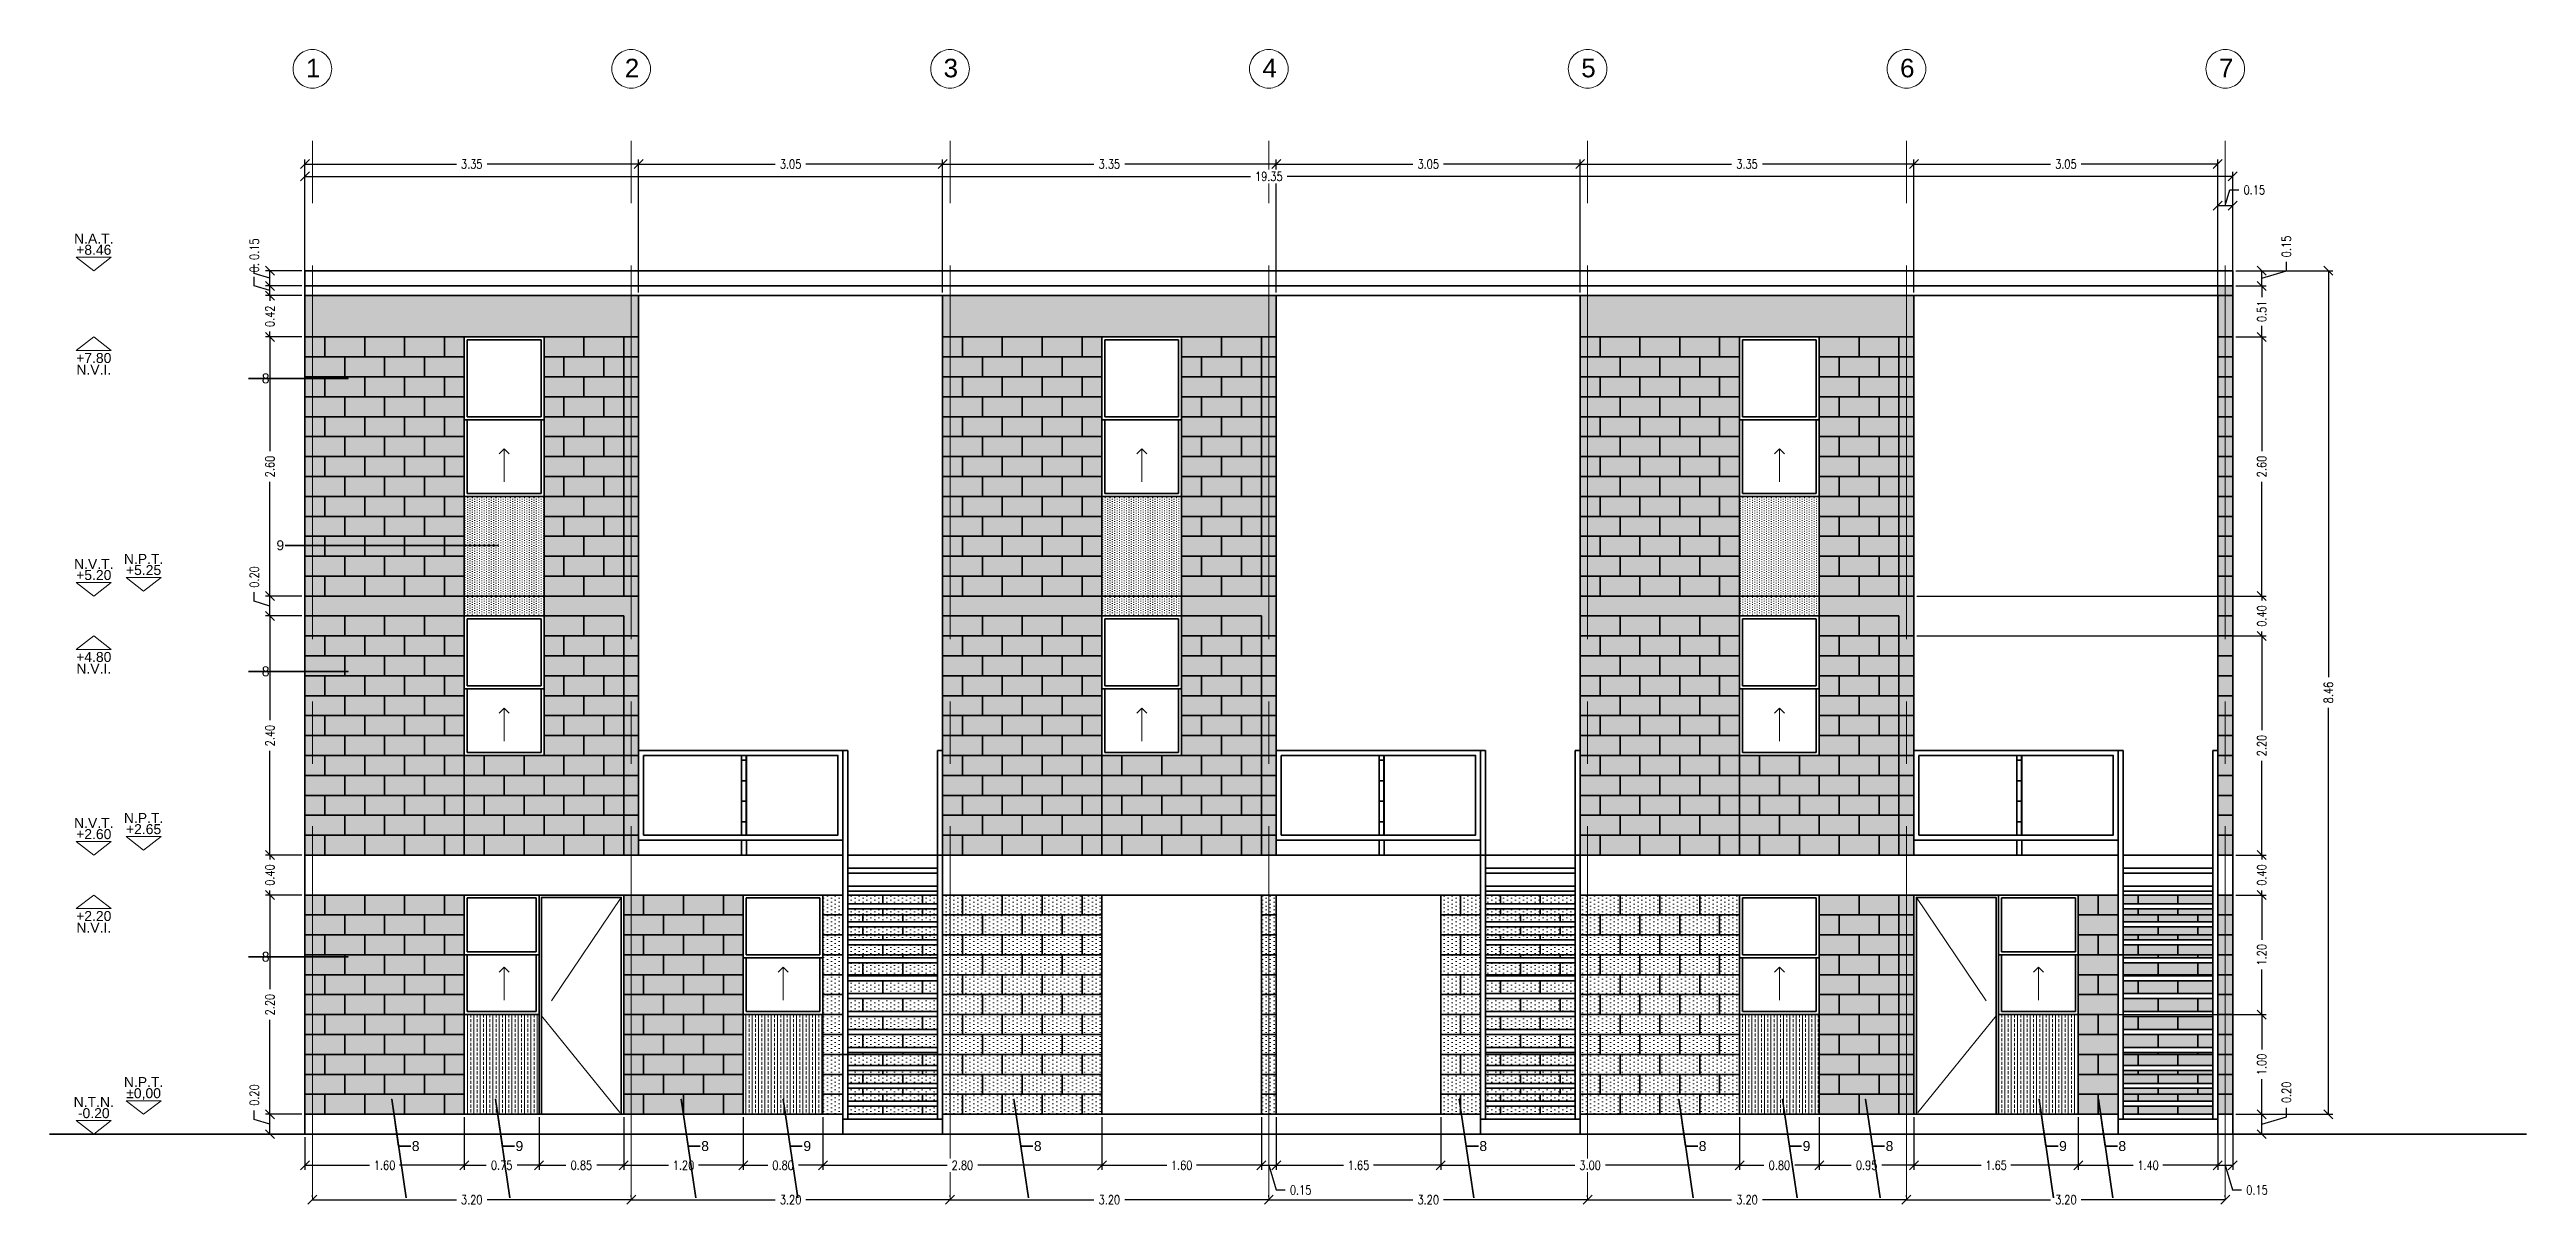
# Model space of a CAD drawing. Header units: metres. Extents: x -255 to -21, y -382 to -241.
# Drawn here: x -46.11 to -21.25, y -287.93 to -276.32 of the extents above; entities that cross this region are included whole.
import ezdxf
from ezdxf.enums import TextEntityAlignment as Align

# ---------------------------------------------------------------- set-up
doc = ezdxf.new("R2010")
doc.units = ezdxf.units.M
doc.header["$LTSCALE"] = 5
doc.header["$MEASUREMENT"] = 0
doc.linetypes.add('CENTER2', pattern=[1.125, 0.75, -0.125, 0.125, -0.125])
doc.linetypes.add('HIDDEN', pattern=[0.375, 0.25, -0.125])
doc.layers.get('0').update_dxf_attribs({"color": 30})
for name, color, linetype, lineweight in [('A-ANNO-DIMS', 3, 'Continuous', 18), ('A-ANNO-NOTE', 7, 'Continuous', 35), ('A-ANNO-SYMB', 3, 'Continuous', 18), ('A-ANNO-TEXT', 3, 'Continuous', 18), ('A-ELEV-MBE1', 7, 'Continuous', 35), ('A-ELEV-MBE2', 4, 'Continuous', 25), ('A-ELEV-OVHD', 3, 'HIDDEN', 18), ('A-ELEV-PATT', 8, 'Continuous', 18), ('A-SECT-MCUT', 7, 'Continuous', 35)]:
    doc.layers.add(name, color=color, linetype=linetype, lineweight=lineweight)
doc.styles.add('E-ARIAL', font='arial.ttf')
doc.styles.add('E-ROMANS', font='romans.shx', dxfattribs={"width": 0.8})
doc.styles.get("Standard").update_dxf_attribs({"font": 'arial.ttf'})
doc.dimstyles.new('E-0050_TICK_18', dxfattribs={"dimscale": 0.001, "dimtxt": 90, "dimasz": 90, "dimexe": 45, "dimexo": 30, "dimgap": 45, "dimtad": 0, "dimzin": 0, "dimdsep": 46, "dimtxsty": 'E-ROMANS', "dimblk": 'OBLIQUE', "dimcen": 45, "dimclrd": 256, "dimclre": 256, "dimclrt": 256, "dimadec": 0, "dimazin": 0, "dimtfac": 1, "dimtmove": 1, "dimatfit": 3, "dimldrblk": 'OPEN90', "dimfxl": 1, "dimtfill": 1, "dimtolj": 1, "dimtzin": 0, "dimarcsym": 0})
doc.dimstyles.new('E-0200_TICK_12', dxfattribs={"dimscale": 0.001, "dimtxt": 240, "dimasz": 240, "dimexe": 120, "dimexo": 80, "dimgap": 120, "dimtad": 0, "dimzin": 0, "dimdsep": 46, "dimtxsty": 'E-ROMANS', "dimblk": 'OBLIQUE', "dimcen": 120, "dimclrd": 256, "dimclre": 256, "dimclrt": 256, "dimadec": 0, "dimazin": 0, "dimtfac": 1, "dimtmove": 1, "dimatfit": 3, "dimldrblk": 'OPEN90', "dimfxl": 1, "dimtfill": 1, "dimtolj": 1, "dimtzin": 0, "dimlwd": -1, "dimarcsym": 0})
pattern_1 = [(90, (0, 0), (-0.0396875, 0.01984375), [0, -0.0396875])]
pattern_2 = [(90, (0, 0), (-0.0635, 4e-18), []), (90, (-0.03175, 2e-18), (-0.0635, 4e-18), [0.03175, -0.015875])]

msp = doc.modelspace()

# ---------------------------------------------------------------- texts
at = {"layer": 'A-ANNO-TEXT', "char_height": 0.18608, "attachment_point": 1}
for s, insert in [('{\\fArial|b0|i0|c0|p34;1}', (-43.532, -276.414)), ('{\\fArial|b0|i0|c0|p34;2}', (-40.332, -276.414)), ('{\\fArial|b0|i0|c0|p34;3}', (-37.132, -276.414)), ('{\\fArial|b0|i0|c0|p34;4}', (-33.932, -276.414)), ('{\\fArial|b0|i0|c0|p34;5}', (-30.732, -276.414)), ('{\\fArial|b0|i0|c0|p34;6}', (-27.532, -276.414)), ('{\\fArial|b0|i0|c0|p34;7}', (-24.332, -276.414))]:
    msp.add_mtext(s, dxfattribs=dict(at, insert=insert))

# ---------------------------------------------------------------- blocks, each defined once
blk = doc.blocks.new('_Oblique')
at = {"color": 0, "linetype": 'ByBlock', "lineweight": -2}
blk.add_line((-0.5, -0.5), (0.5, 0.5), dxfattribs=at)
blk = doc.blocks.new('*D356')
at = {"layer": 'A-ANNO-DIMS', "lineweight": -2, "transparency": 16777216}
for p, q in [((-24.163, -278.542), (-23.188, -278.542)), ((-23.233, -278.542), (-23.233, -282.619)), ((-23.233, -287.006), (-23.233, -282.928)), ((-24.163, -287.006), (-23.188, -287.006))]:
    blk.add_line(p, q, dxfattribs=at)
at = {"layer": 'A-ANNO-DIMS', "lineweight": -2, "transparency": 16777216, "xscale": 0.09, "yscale": 0.09, "zscale": 0.09}
for p, rotation in [((-23.233, -278.542), 90), ((-23.233, -287.006), 270)]:
    blk.add_blockref('_Oblique', p, dxfattribs=dict(at, rotation=rotation))
at = {"layer": 'A-ANNO-DIMS', "transparency": 16777216, "insert": (-23.233, -282.774), "char_height": 0.09, "attachment_point": 5, "rotation": 90, "style": 'E-ROMANS', "bg_fill": 3, "box_fill_scale": 1.25, "bg_fill_color": 256, "bg_fill_true_color": 13158600, "bg_fill_transparency": 0}
blk.add_mtext('\\A1;8.46', dxfattribs=at)
blk = doc.blocks.new('_Open90')
at = {"color": 0, "linetype": 'ByBlock', "lineweight": -2}
for p, q in [((0, 0), (-1, 0)), ((-0.5, 0.5), (0, 0)), ((0, 0), (-0.5, -0.5))]:
    blk.add_line(p, q, dxfattribs=at)
blk = doc.blocks.new('*D663')
at = {"layer": 'A-ANNO-DIMS', "lineweight": -2, "transparency": 16777216}
for p, q in [((-24.163, -287.006), (-23.857, -287.006)), ((-23.902, -287.206), (-23.902, -287.006)), ((-23.902, -287.106), (-23.654, -287.031)), ((-23.654, -287.031), (-23.654, -286.941)), ((-24.163, -287.206), (-23.857, -287.206))]:
    blk.add_line(p, q, dxfattribs=at)
at = {"layer": 'A-ANNO-DIMS', "lineweight": -2, "transparency": 16777216, "xscale": 0.09, "yscale": 0.09, "zscale": 0.09}
for p, rotation in [((-23.902, -287.006), 90), ((-23.902, -287.206), 270)]:
    blk.add_blockref('_Oblique', p, dxfattribs=dict(at, rotation=rotation))
at = {"layer": 'A-ANNO-DIMS', "transparency": 16777216, "insert": (-23.654, -286.787), "char_height": 0.09, "attachment_point": 5, "rotation": 90, "style": 'E-ROMANS', "bg_fill": 3, "box_fill_scale": 1.25, "bg_fill_color": 256, "bg_fill_true_color": 13158600, "bg_fill_transparency": 0}
blk.add_mtext('\\A1;0.20', dxfattribs=at)
blk = doc.blocks.new('*D664')
at = {"layer": 'A-ANNO-DIMS', "lineweight": -2, "transparency": 16777216}
for p, q in [((-25.713, -286.006), (-23.857, -286.006)), ((-23.902, -286.006), (-23.902, -286.356)), ((-23.902, -287.006), (-23.902, -286.655)), ((-24.163, -287.006), (-23.857, -287.006))]:
    blk.add_line(p, q, dxfattribs=at)
at = {"layer": 'A-ANNO-DIMS', "lineweight": -2, "transparency": 16777216, "xscale": 0.09, "yscale": 0.09, "zscale": 0.09}
for p, rotation in [((-23.902, -286.006), 90), ((-23.902, -287.006), 270)]:
    blk.add_blockref('_Oblique', p, dxfattribs=dict(at, rotation=rotation))
at = {"layer": 'A-ANNO-DIMS', "transparency": 16777216, "insert": (-23.902, -286.506), "char_height": 0.09, "attachment_point": 5, "rotation": 90, "style": 'E-ROMANS', "bg_fill": 3, "box_fill_scale": 1.25, "bg_fill_color": 256, "bg_fill_true_color": 13158600, "bg_fill_transparency": 0}
blk.add_mtext('\\A1;1.00', dxfattribs=at)
blk = doc.blocks.new('*D665')
at = {"layer": 'A-ANNO-DIMS', "lineweight": -2, "transparency": 16777216}
for p, q in [((-24.163, -284.806), (-23.857, -284.806)), ((-23.902, -284.806), (-23.902, -285.256)), ((-23.902, -286.006), (-23.902, -285.555)), ((-25.713, -286.006), (-23.857, -286.006))]:
    blk.add_line(p, q, dxfattribs=at)
at = {"layer": 'A-ANNO-DIMS', "lineweight": -2, "transparency": 16777216, "xscale": 0.09, "yscale": 0.09, "zscale": 0.09}
for p, rotation in [((-23.902, -284.806), 90), ((-23.902, -286.006), 270)]:
    blk.add_blockref('_Oblique', p, dxfattribs=dict(at, rotation=rotation))
at = {"layer": 'A-ANNO-DIMS', "transparency": 16777216, "insert": (-23.902, -285.406), "char_height": 0.09, "attachment_point": 5, "rotation": 90, "style": 'E-ROMANS', "bg_fill": 3, "box_fill_scale": 1.25, "bg_fill_color": 256, "bg_fill_true_color": 13158600, "bg_fill_transparency": 0}
blk.add_mtext('\\A1;1.20', dxfattribs=at)
blk = doc.blocks.new('*D666')
at = {"layer": 'A-ANNO-DIMS', "lineweight": -2, "transparency": 16777216}
for p, q in [((-24.163, -284.406), (-23.857, -284.406)), ((-23.902, -284.406), (-23.902, -284.451)), ((-24.163, -284.806), (-23.857, -284.806)), ((-23.902, -284.806), (-23.902, -284.76))]:
    blk.add_line(p, q, dxfattribs=at)
at = {"layer": 'A-ANNO-DIMS', "lineweight": -2, "transparency": 16777216, "xscale": 0.09, "yscale": 0.09, "zscale": 0.09}
for p, rotation in [((-23.902, -284.406), 90), ((-23.902, -284.806), 270)]:
    blk.add_blockref('_Oblique', p, dxfattribs=dict(at, rotation=rotation))
at = {"layer": 'A-ANNO-DIMS', "transparency": 16777216, "insert": (-23.902, -284.606), "char_height": 0.09, "attachment_point": 5, "rotation": 90, "style": 'E-ROMANS', "bg_fill": 3, "box_fill_scale": 1.25, "bg_fill_color": 256, "bg_fill_true_color": 13158600, "bg_fill_transparency": 0}
blk.add_mtext('\\A1;0.40', dxfattribs=at)
blk = doc.blocks.new('*D667')
at = {"layer": 'A-ANNO-DIMS', "lineweight": -2, "transparency": 16777216}
for p, q in [((-27.363, -282.206), (-23.857, -282.206)), ((-23.902, -282.206), (-23.902, -283.151)), ((-23.902, -284.406), (-23.902, -283.46)), ((-24.163, -284.406), (-23.857, -284.406))]:
    blk.add_line(p, q, dxfattribs=at)
at = {"layer": 'A-ANNO-DIMS', "lineweight": -2, "transparency": 16777216, "xscale": 0.09, "yscale": 0.09, "zscale": 0.09}
for p, rotation in [((-23.902, -282.206), 90), ((-23.902, -284.406), 270)]:
    blk.add_blockref('_Oblique', p, dxfattribs=dict(at, rotation=rotation))
at = {"layer": 'A-ANNO-DIMS', "transparency": 16777216, "insert": (-23.902, -283.306), "char_height": 0.09, "attachment_point": 5, "rotation": 90, "style": 'E-ROMANS', "bg_fill": 3, "box_fill_scale": 1.25, "bg_fill_color": 256, "bg_fill_true_color": 13158600, "bg_fill_transparency": 0}
blk.add_mtext('\\A1;2.20', dxfattribs=at)
blk = doc.blocks.new('*D668')
at = {"layer": 'A-ANNO-DIMS', "lineweight": -2, "transparency": 16777216}
for p, q in [((-27.363, -281.806), (-23.857, -281.806)), ((-23.902, -281.806), (-23.902, -281.851)), ((-23.902, -282.206), (-23.902, -282.16)), ((-27.363, -282.206), (-23.857, -282.206))]:
    blk.add_line(p, q, dxfattribs=at)
at = {"layer": 'A-ANNO-DIMS', "lineweight": -2, "transparency": 16777216, "xscale": 0.09, "yscale": 0.09, "zscale": 0.09}
for p, rotation in [((-23.902, -281.806), 90), ((-23.902, -282.206), 270)]:
    blk.add_blockref('_Oblique', p, dxfattribs=dict(at, rotation=rotation))
at = {"layer": 'A-ANNO-DIMS', "transparency": 16777216, "insert": (-23.902, -282.006), "char_height": 0.09, "attachment_point": 5, "rotation": 90, "style": 'E-ROMANS', "bg_fill": 3, "box_fill_scale": 1.25, "bg_fill_color": 256, "bg_fill_true_color": 13158600, "bg_fill_transparency": 0}
blk.add_mtext('\\A1;0.40', dxfattribs=at)
blk = doc.blocks.new('*D669')
at = {"layer": 'A-ANNO-DIMS', "lineweight": -2, "transparency": 16777216}
for p, q in [((-24.163, -279.206), (-23.857, -279.206)), ((-23.902, -279.206), (-23.902, -280.351)), ((-23.902, -281.806), (-23.902, -280.66)), ((-27.363, -281.806), (-23.857, -281.806))]:
    blk.add_line(p, q, dxfattribs=at)
at = {"layer": 'A-ANNO-DIMS', "lineweight": -2, "transparency": 16777216, "xscale": 0.09, "yscale": 0.09, "zscale": 0.09}
for p, rotation in [((-23.902, -279.206), 90), ((-23.902, -281.806), 270)]:
    blk.add_blockref('_Oblique', p, dxfattribs=dict(at, rotation=rotation))
at = {"layer": 'A-ANNO-DIMS', "transparency": 16777216, "insert": (-23.902, -280.506), "char_height": 0.09, "attachment_point": 5, "rotation": 90, "style": 'E-ROMANS', "bg_fill": 3, "box_fill_scale": 1.25, "bg_fill_color": 256, "bg_fill_true_color": 13158600, "bg_fill_transparency": 0}
blk.add_mtext('\\A1;2.60', dxfattribs=at)
blk = doc.blocks.new('*D670')
at = {"layer": 'A-ANNO-DIMS', "lineweight": -2, "transparency": 16777216}
for p, q in [((-24.163, -278.693), (-23.857, -278.693)), ((-23.902, -278.693), (-23.902, -278.805)), ((-23.902, -279.206), (-23.902, -279.094)), ((-24.163, -279.206), (-23.857, -279.206))]:
    blk.add_line(p, q, dxfattribs=at)
at = {"layer": 'A-ANNO-DIMS', "lineweight": -2, "transparency": 16777216, "xscale": 0.09, "yscale": 0.09, "zscale": 0.09}
for p, rotation in [((-23.902, -278.693), 90), ((-23.902, -279.206), 270)]:
    blk.add_blockref('_Oblique', p, dxfattribs=dict(at, rotation=rotation))
at = {"layer": 'A-ANNO-DIMS', "transparency": 16777216, "insert": (-23.902, -278.949), "char_height": 0.09, "attachment_point": 5, "rotation": 90, "style": 'E-ROMANS', "bg_fill": 3, "box_fill_scale": 1.25, "bg_fill_color": 256, "bg_fill_true_color": 13158600, "bg_fill_transparency": 0}
blk.add_mtext('\\A1;0.51', dxfattribs=at)
blk = doc.blocks.new('*D671')
at = {"layer": 'A-ANNO-DIMS', "lineweight": -2, "transparency": 16777216}
for p, q in [((-24.163, -278.542), (-23.857, -278.542)), ((-23.902, -278.693), (-23.902, -278.542)), ((-23.902, -278.617), (-23.654, -278.543)), ((-23.654, -278.543), (-23.654, -278.453)), ((-24.163, -278.693), (-23.857, -278.693))]:
    blk.add_line(p, q, dxfattribs=at)
at = {"layer": 'A-ANNO-DIMS', "lineweight": -2, "transparency": 16777216, "xscale": 0.09, "yscale": 0.09, "zscale": 0.09}
for p, rotation in [((-23.902, -278.542), 90), ((-23.902, -278.693), 270)]:
    blk.add_blockref('_Oblique', p, dxfattribs=dict(at, rotation=rotation))
at = {"layer": 'A-ANNO-DIMS', "transparency": 16777216, "insert": (-23.654, -278.298), "char_height": 0.09, "attachment_point": 5, "rotation": 90, "style": 'E-ROMANS', "bg_fill": 3, "box_fill_scale": 1.25, "bg_fill_color": 256, "bg_fill_true_color": 13158600, "bg_fill_transparency": 0}
blk.add_mtext('\\A1;0.15', dxfattribs=at)
blk = doc.blocks.new('TAG-LEVEL-CO')
for points in [[(0.352, 0.272), (-0.352, 0.272)], [(0.352, 0.272), (0, 0), (-0.352, 0.272)]]:
    blk.add_lwpolyline(points)
at = {"style": 'E-ARIAL'}
for tag, p in [('N.P.T.', (0, 0.486)), ('%%P0,00', (0, 0.262))]:
    blk.add_attdef(tag, text='', height=0.2, dxfattribs=at).set_placement(p, align=Align.BOTTOM_CENTER)
blk = doc.blocks.new('*D672')
at = {"layer": 'A-ANNO-DIMS', "lineweight": -2, "transparency": 16777216}
for p, q in [((-43.468, -287.834), (-43.468, -287.819)), ((-43.468, -287.864), (-42.023, -287.864)), ((-40.268, -287.864), (-41.714, -287.864)), ((-40.268, -287.834), (-40.268, -287.819))]:
    blk.add_line(p, q, dxfattribs=at)
at = {"layer": 'A-ANNO-DIMS', "lineweight": -2, "transparency": 16777216, "xscale": 0.09, "yscale": 0.09, "zscale": 0.09, "rotation": 180}
blk.add_blockref('_Oblique', (-43.468, -287.864), dxfattribs=at)
at = {"layer": 'A-ANNO-DIMS', "lineweight": -2, "transparency": 16777216, "xscale": 0.09, "yscale": 0.09, "zscale": 0.09}
blk.add_blockref('_Oblique', (-40.268, -287.864), dxfattribs=at)
at = {"layer": 'A-ANNO-DIMS', "transparency": 16777216, "insert": (-41.868, -287.864), "char_height": 0.09, "attachment_point": 5, "style": 'E-ROMANS', "bg_fill": 3, "box_fill_scale": 1.25, "bg_fill_color": 256, "bg_fill_true_color": 13158600, "bg_fill_transparency": 0}
blk.add_mtext('\\A1;3.20', dxfattribs=at)
blk = doc.blocks.new('*D673')
at = {"layer": 'A-ANNO-DIMS', "lineweight": -2, "transparency": 16777216}
for p, q in [((-40.268, -287.834), (-40.268, -287.819)), ((-40.268, -287.864), (-38.823, -287.864)), ((-37.068, -287.864), (-38.514, -287.864)), ((-37.068, -287.834), (-37.068, -287.819))]:
    blk.add_line(p, q, dxfattribs=at)
at = {"layer": 'A-ANNO-DIMS', "lineweight": -2, "transparency": 16777216, "xscale": 0.09, "yscale": 0.09, "zscale": 0.09, "rotation": 180}
blk.add_blockref('_Oblique', (-40.268, -287.864), dxfattribs=at)
at = {"layer": 'A-ANNO-DIMS', "lineweight": -2, "transparency": 16777216, "xscale": 0.09, "yscale": 0.09, "zscale": 0.09}
blk.add_blockref('_Oblique', (-37.068, -287.864), dxfattribs=at)
at = {"layer": 'A-ANNO-DIMS', "transparency": 16777216, "insert": (-38.668, -287.864), "char_height": 0.09, "attachment_point": 5, "style": 'E-ROMANS', "bg_fill": 3, "box_fill_scale": 1.25, "bg_fill_color": 256, "bg_fill_true_color": 13158600, "bg_fill_transparency": 0}
blk.add_mtext('\\A1;3.20', dxfattribs=at)
blk = doc.blocks.new('*D674')
at = {"layer": 'A-ANNO-DIMS', "lineweight": -2, "transparency": 16777216}
for p, q in [((-37.068, -287.834), (-37.068, -287.819)), ((-37.068, -287.864), (-35.623, -287.864)), ((-33.868, -287.864), (-35.314, -287.864)), ((-33.868, -287.834), (-33.868, -287.819))]:
    blk.add_line(p, q, dxfattribs=at)
at = {"layer": 'A-ANNO-DIMS', "lineweight": -2, "transparency": 16777216, "xscale": 0.09, "yscale": 0.09, "zscale": 0.09, "rotation": 180}
blk.add_blockref('_Oblique', (-37.068, -287.864), dxfattribs=at)
at = {"layer": 'A-ANNO-DIMS', "lineweight": -2, "transparency": 16777216, "xscale": 0.09, "yscale": 0.09, "zscale": 0.09}
blk.add_blockref('_Oblique', (-33.868, -287.864), dxfattribs=at)
at = {"layer": 'A-ANNO-DIMS', "transparency": 16777216, "insert": (-35.468, -287.864), "char_height": 0.09, "attachment_point": 5, "style": 'E-ROMANS', "bg_fill": 3, "box_fill_scale": 1.25, "bg_fill_color": 256, "bg_fill_true_color": 13158600, "bg_fill_transparency": 0}
blk.add_mtext('\\A1;3.20', dxfattribs=at)
blk = doc.blocks.new('*D675')
at = {"layer": 'A-ANNO-DIMS', "lineweight": -2, "transparency": 16777216}
for p, q in [((-33.868, -287.834), (-33.868, -287.819)), ((-33.868, -287.864), (-32.423, -287.864)), ((-30.668, -287.864), (-32.114, -287.864)), ((-30.668, -287.834), (-30.668, -287.819))]:
    blk.add_line(p, q, dxfattribs=at)
at = {"layer": 'A-ANNO-DIMS', "lineweight": -2, "transparency": 16777216, "xscale": 0.09, "yscale": 0.09, "zscale": 0.09, "rotation": 180}
blk.add_blockref('_Oblique', (-33.868, -287.864), dxfattribs=at)
at = {"layer": 'A-ANNO-DIMS', "lineweight": -2, "transparency": 16777216, "xscale": 0.09, "yscale": 0.09, "zscale": 0.09}
blk.add_blockref('_Oblique', (-30.668, -287.864), dxfattribs=at)
at = {"layer": 'A-ANNO-DIMS', "transparency": 16777216, "insert": (-32.268, -287.864), "char_height": 0.09, "attachment_point": 5, "style": 'E-ROMANS', "bg_fill": 3, "box_fill_scale": 1.25, "bg_fill_color": 256, "bg_fill_true_color": 13158600, "bg_fill_transparency": 0}
blk.add_mtext('\\A1;3.20', dxfattribs=at)
blk = doc.blocks.new('*D676')
at = {"layer": 'A-ANNO-DIMS', "lineweight": -2, "transparency": 16777216}
for p, q in [((-30.668, -287.834), (-30.668, -287.819)), ((-30.668, -287.864), (-29.223, -287.864)), ((-27.468, -287.864), (-28.914, -287.864)), ((-27.468, -287.834), (-27.468, -287.819))]:
    blk.add_line(p, q, dxfattribs=at)
at = {"layer": 'A-ANNO-DIMS', "lineweight": -2, "transparency": 16777216, "xscale": 0.09, "yscale": 0.09, "zscale": 0.09, "rotation": 180}
blk.add_blockref('_Oblique', (-30.668, -287.864), dxfattribs=at)
at = {"layer": 'A-ANNO-DIMS', "lineweight": -2, "transparency": 16777216, "xscale": 0.09, "yscale": 0.09, "zscale": 0.09}
blk.add_blockref('_Oblique', (-27.468, -287.864), dxfattribs=at)
at = {"layer": 'A-ANNO-DIMS', "transparency": 16777216, "insert": (-29.068, -287.864), "char_height": 0.09, "attachment_point": 5, "style": 'E-ROMANS', "bg_fill": 3, "box_fill_scale": 1.25, "bg_fill_color": 256, "bg_fill_true_color": 13158600, "bg_fill_transparency": 0}
blk.add_mtext('\\A1;3.20', dxfattribs=at)
blk = doc.blocks.new('*D677')
at = {"layer": 'A-ANNO-DIMS', "lineweight": -2, "transparency": 16777216}
for p, q in [((-27.468, -287.834), (-27.468, -287.819)), ((-27.468, -287.864), (-26.023, -287.864)), ((-24.268, -287.864), (-25.714, -287.864)), ((-24.268, -287.834), (-24.268, -287.819))]:
    blk.add_line(p, q, dxfattribs=at)
at = {"layer": 'A-ANNO-DIMS', "lineweight": -2, "transparency": 16777216, "xscale": 0.09, "yscale": 0.09, "zscale": 0.09, "rotation": 180}
blk.add_blockref('_Oblique', (-27.468, -287.864), dxfattribs=at)
at = {"layer": 'A-ANNO-DIMS', "lineweight": -2, "transparency": 16777216, "xscale": 0.09, "yscale": 0.09, "zscale": 0.09}
blk.add_blockref('_Oblique', (-24.268, -287.864), dxfattribs=at)
at = {"layer": 'A-ANNO-DIMS', "transparency": 16777216, "insert": (-25.868, -287.864), "char_height": 0.09, "attachment_point": 5, "style": 'E-ROMANS', "bg_fill": 3, "box_fill_scale": 1.25, "bg_fill_color": 256, "bg_fill_true_color": 13158600, "bg_fill_transparency": 0}
blk.add_mtext('\\A1;3.20', dxfattribs=at)
blk = doc.blocks.new('*D678')
at = {"layer": 'A-ANNO-DIMS', "lineweight": -2, "transparency": 16777216}
for p, q in [((-44.051, -287.058), (-44.051, -286.968)), ((-43.894, -287.106), (-44.051, -287.058)), ((-43.573, -287.006), (-43.939, -287.006)), ((-43.894, -287.206), (-43.894, -287.006)), ((-43.573, -287.206), (-43.939, -287.206))]:
    blk.add_line(p, q, dxfattribs=at)
at = {"layer": 'A-ANNO-DIMS', "lineweight": -2, "transparency": 16777216, "xscale": 0.09, "yscale": 0.09, "zscale": 0.09, "rotation": 270}
blk.add_blockref('_Oblique', (-43.894, -287.206), dxfattribs=at)
at = {"layer": 'A-ANNO-DIMS', "transparency": 16777216, "insert": (-44.051, -286.814), "char_height": 0.09, "attachment_point": 5, "rotation": 90, "style": 'E-ROMANS', "bg_fill": 3, "box_fill_scale": 1.25, "bg_fill_color": 256, "bg_fill_true_color": 13158600, "bg_fill_transparency": 0}
blk.add_mtext('\\A1;0.20', dxfattribs=at)
at = {"layer": 'A-ANNO-DIMS', "lineweight": -2, "transparency": 16777216, "xscale": 0.09, "yscale": 0.09, "zscale": 0.09, "rotation": 90}
blk.add_blockref('_Oblique', (-43.894, -287.006), dxfattribs=at)
blk = doc.blocks.new('*D679')
at = {"layer": 'A-ANNO-DIMS', "lineweight": -2, "transparency": 16777216}
for p, q in [((-43.573, -284.806), (-43.939, -284.806)), ((-43.894, -284.806), (-43.894, -285.751)), ((-43.894, -287.006), (-43.894, -286.06)), ((-43.573, -287.006), (-43.939, -287.006))]:
    blk.add_line(p, q, dxfattribs=at)
at = {"layer": 'A-ANNO-DIMS', "lineweight": -2, "transparency": 16777216, "xscale": 0.09, "yscale": 0.09, "zscale": 0.09}
for p, rotation in [((-43.894, -284.806), 90), ((-43.894, -287.006), 270)]:
    blk.add_blockref('_Oblique', p, dxfattribs=dict(at, rotation=rotation))
at = {"layer": 'A-ANNO-DIMS', "transparency": 16777216, "insert": (-43.894, -285.906), "char_height": 0.09, "attachment_point": 5, "rotation": 90, "style": 'E-ROMANS', "bg_fill": 3, "box_fill_scale": 1.25, "bg_fill_color": 256, "bg_fill_true_color": 13158600, "bg_fill_transparency": 0}
blk.add_mtext('\\A1;2.20', dxfattribs=at)
blk = doc.blocks.new('*D680')
at = {"layer": 'A-ANNO-DIMS', "lineweight": -2, "transparency": 16777216}
for p, q in [((-43.573, -284.406), (-43.939, -284.406)), ((-43.894, -284.406), (-43.894, -284.451)), ((-43.573, -284.806), (-43.939, -284.806)), ((-43.894, -284.806), (-43.894, -284.76))]:
    blk.add_line(p, q, dxfattribs=at)
at = {"layer": 'A-ANNO-DIMS', "lineweight": -2, "transparency": 16777216, "xscale": 0.09, "yscale": 0.09, "zscale": 0.09}
for p, rotation in [((-43.894, -284.406), 90), ((-43.894, -284.806), 270)]:
    blk.add_blockref('_Oblique', p, dxfattribs=dict(at, rotation=rotation))
at = {"layer": 'A-ANNO-DIMS', "transparency": 16777216, "insert": (-43.894, -284.606), "char_height": 0.09, "attachment_point": 5, "rotation": 90, "style": 'E-ROMANS', "bg_fill": 3, "box_fill_scale": 1.25, "bg_fill_color": 256, "bg_fill_true_color": 13158600, "bg_fill_transparency": 0}
blk.add_mtext('\\A1;0.40', dxfattribs=at)
blk = doc.blocks.new('*D681')
at = {"layer": 'A-ANNO-DIMS', "lineweight": -2, "transparency": 16777216}
for p, q in [((-43.573, -282.006), (-43.939, -282.006)), ((-43.894, -282.006), (-43.894, -283.051)), ((-43.894, -284.406), (-43.894, -283.36)), ((-43.573, -284.406), (-43.939, -284.406))]:
    blk.add_line(p, q, dxfattribs=at)
at = {"layer": 'A-ANNO-DIMS', "lineweight": -2, "transparency": 16777216, "xscale": 0.09, "yscale": 0.09, "zscale": 0.09}
for p, rotation in [((-43.894, -282.006), 90), ((-43.894, -284.406), 270)]:
    blk.add_blockref('_Oblique', p, dxfattribs=dict(at, rotation=rotation))
at = {"layer": 'A-ANNO-DIMS', "transparency": 16777216, "insert": (-43.894, -283.206), "char_height": 0.09, "attachment_point": 5, "rotation": 90, "style": 'E-ROMANS', "bg_fill": 3, "box_fill_scale": 1.25, "bg_fill_color": 256, "bg_fill_true_color": 13158600, "bg_fill_transparency": 0}
blk.add_mtext('\\A1;2.40', dxfattribs=at)
blk = doc.blocks.new('*D682')
at = {"layer": 'A-ANNO-DIMS', "lineweight": -2, "transparency": 16777216}
for p, q in [((-44.051, -281.858), (-44.051, -281.768)), ((-43.894, -281.906), (-44.051, -281.858)), ((-43.573, -281.806), (-43.939, -281.806)), ((-43.894, -282.006), (-43.894, -281.806)), ((-43.573, -282.006), (-43.939, -282.006))]:
    blk.add_line(p, q, dxfattribs=at)
at = {"layer": 'A-ANNO-DIMS', "lineweight": -2, "transparency": 16777216, "xscale": 0.09, "yscale": 0.09, "zscale": 0.09, "rotation": 270}
blk.add_blockref('_Oblique', (-43.894, -282.006), dxfattribs=at)
at = {"layer": 'A-ANNO-DIMS', "transparency": 16777216, "insert": (-44.051, -281.614), "char_height": 0.09, "attachment_point": 5, "rotation": 90, "style": 'E-ROMANS', "bg_fill": 3, "box_fill_scale": 1.25, "bg_fill_color": 256, "bg_fill_true_color": 13158600, "bg_fill_transparency": 0}
blk.add_mtext('\\A1;0.20', dxfattribs=at)
at = {"layer": 'A-ANNO-DIMS', "lineweight": -2, "transparency": 16777216, "xscale": 0.09, "yscale": 0.09, "zscale": 0.09, "rotation": 90}
blk.add_blockref('_Oblique', (-43.894, -281.806), dxfattribs=at)
blk = doc.blocks.new('*D683')
at = {"layer": 'A-ANNO-DIMS', "lineweight": -2, "transparency": 16777216}
for p, q in [((-43.573, -279.206), (-43.939, -279.206)), ((-43.894, -279.206), (-43.894, -280.351)), ((-43.894, -281.806), (-43.894, -280.66)), ((-43.573, -281.806), (-43.939, -281.806))]:
    blk.add_line(p, q, dxfattribs=at)
at = {"layer": 'A-ANNO-DIMS', "lineweight": -2, "transparency": 16777216, "xscale": 0.09, "yscale": 0.09, "zscale": 0.09}
for p, rotation in [((-43.894, -279.206), 90), ((-43.894, -281.806), 270)]:
    blk.add_blockref('_Oblique', p, dxfattribs=dict(at, rotation=rotation))
at = {"layer": 'A-ANNO-DIMS', "transparency": 16777216, "insert": (-43.894, -280.506), "char_height": 0.09, "attachment_point": 5, "rotation": 90, "style": 'E-ROMANS', "bg_fill": 3, "box_fill_scale": 1.25, "bg_fill_color": 256, "bg_fill_true_color": 13158600, "bg_fill_transparency": 0}
blk.add_mtext('\\A1;2.60', dxfattribs=at)
blk = doc.blocks.new('*D400')
at = {"layer": 'A-ANNO-DIMS', "lineweight": -2, "transparency": 16777216}
for p, q in [((-43.573, -278.79), (-43.939, -278.79)), ((-43.894, -278.79), (-43.894, -278.843)), ((-43.894, -279.206), (-43.894, -279.152)), ((-43.573, -279.206), (-43.939, -279.206))]:
    blk.add_line(p, q, dxfattribs=at)
at = {"layer": 'A-ANNO-DIMS', "lineweight": -2, "transparency": 16777216, "xscale": 0.09, "yscale": 0.09, "zscale": 0.09}
for p, rotation in [((-43.894, -278.79), 90), ((-43.894, -279.206), 270)]:
    blk.add_blockref('_Oblique', p, dxfattribs=dict(at, rotation=rotation))
at = {"layer": 'A-ANNO-DIMS', "transparency": 16777216, "insert": (-43.894, -278.998), "char_height": 0.09, "attachment_point": 5, "rotation": 90, "style": 'E-ROMANS', "bg_fill": 3, "box_fill_scale": 1.25, "bg_fill_color": 256, "bg_fill_true_color": 13158600, "bg_fill_transparency": 0}
blk.add_mtext('\\A1;0.42', dxfattribs=at)
blk = doc.blocks.new('*D684')
at = {"layer": 'A-ANNO-DIMS', "lineweight": -2, "transparency": 16777216}
for p, q in [((-44.051, -278.694), (-44.051, -278.604)), ((-43.894, -278.741), (-44.051, -278.694)), ((-43.573, -278.693), (-43.939, -278.693)), ((-43.573, -278.79), (-43.939, -278.79)), ((-43.894, -278.79), (-43.894, -278.693))]:
    blk.add_line(p, q, dxfattribs=at)
at = {"layer": 'A-ANNO-DIMS', "lineweight": -2, "transparency": 16777216, "xscale": 0.09, "yscale": 0.09, "zscale": 0.09, "rotation": 270}
blk.add_blockref('_Oblique', (-43.894, -278.79), dxfattribs=at)
at = {"layer": 'A-ANNO-DIMS', "transparency": 16777216, "insert": (-44.051, -278.449), "char_height": 0.09, "attachment_point": 5, "rotation": 90, "style": 'E-ROMANS', "bg_fill": 3, "box_fill_scale": 1.25, "bg_fill_color": 256, "bg_fill_true_color": 13158600, "bg_fill_transparency": 0}
blk.add_mtext('\\A1;0.10', dxfattribs=at)
at = {"layer": 'A-ANNO-DIMS', "lineweight": -2, "transparency": 16777216, "xscale": 0.09, "yscale": 0.09, "zscale": 0.09, "rotation": 90}
blk.add_blockref('_Oblique', (-43.894, -278.693), dxfattribs=at)
blk = doc.blocks.new('*D685')
at = {"layer": 'A-ANNO-DIMS', "lineweight": -2, "transparency": 16777216}
for p, q in [((-44.051, -278.57), (-44.051, -278.48)), ((-43.894, -278.617), (-44.051, -278.57)), ((-43.573, -278.542), (-43.939, -278.542)), ((-43.894, -278.693), (-43.894, -278.542)), ((-43.573, -278.693), (-43.939, -278.693))]:
    blk.add_line(p, q, dxfattribs=at)
at = {"layer": 'A-ANNO-DIMS', "lineweight": -2, "transparency": 16777216, "xscale": 0.09, "yscale": 0.09, "zscale": 0.09, "rotation": 270}
blk.add_blockref('_Oblique', (-43.894, -278.693), dxfattribs=at)
at = {"layer": 'A-ANNO-DIMS', "transparency": 16777216, "insert": (-44.051, -278.325), "char_height": 0.09, "attachment_point": 5, "rotation": 90, "style": 'E-ROMANS', "bg_fill": 3, "box_fill_scale": 1.25, "bg_fill_color": 256, "bg_fill_true_color": 13158600, "bg_fill_transparency": 0}
blk.add_mtext('\\A1;0.15', dxfattribs=at)
at = {"layer": 'A-ANNO-DIMS', "lineweight": -2, "transparency": 16777216, "xscale": 0.09, "yscale": 0.09, "zscale": 0.09, "rotation": 90}
blk.add_blockref('_Oblique', (-43.894, -278.542), dxfattribs=at)
blk = doc.blocks.new('*D686')
at = {"layer": 'A-ANNO-DIMS', "lineweight": -2, "transparency": 16777216}
for p, q in [((-41.943, -287.036), (-41.943, -287.563)), ((-43.543, -287.236), (-43.543, -287.563)), ((-43.543, -287.518), (-42.893, -287.518)), ((-41.943, -287.518), (-42.594, -287.518))]:
    blk.add_line(p, q, dxfattribs=at)
at = {"layer": 'A-ANNO-DIMS', "lineweight": -2, "transparency": 16777216, "xscale": 0.09, "yscale": 0.09, "zscale": 0.09, "rotation": 180}
blk.add_blockref('_Oblique', (-43.543, -287.518), dxfattribs=at)
at = {"layer": 'A-ANNO-DIMS', "lineweight": -2, "transparency": 16777216, "xscale": 0.09, "yscale": 0.09, "zscale": 0.09}
blk.add_blockref('_Oblique', (-41.943, -287.518), dxfattribs=at)
at = {"layer": 'A-ANNO-DIMS', "transparency": 16777216, "insert": (-42.743, -287.518), "char_height": 0.09, "attachment_point": 5, "style": 'E-ROMANS', "bg_fill": 3, "box_fill_scale": 1.25, "bg_fill_color": 256, "bg_fill_true_color": 13158600, "bg_fill_transparency": 0}
blk.add_mtext('\\A1;1.60', dxfattribs=at)
blk = doc.blocks.new('*D687')
at = {"layer": 'A-ANNO-DIMS', "lineweight": -2, "transparency": 16777216}
for p, q in [((-41.943, -287.036), (-41.943, -287.563)), ((-41.193, -287.036), (-41.193, -287.563)), ((-41.943, -287.518), (-41.723, -287.518)), ((-41.193, -287.518), (-41.414, -287.518))]:
    blk.add_line(p, q, dxfattribs=at)
at = {"layer": 'A-ANNO-DIMS', "lineweight": -2, "transparency": 16777216, "xscale": 0.09, "yscale": 0.09, "zscale": 0.09, "rotation": 180}
blk.add_blockref('_Oblique', (-41.943, -287.518), dxfattribs=at)
at = {"layer": 'A-ANNO-DIMS', "lineweight": -2, "transparency": 16777216, "xscale": 0.09, "yscale": 0.09, "zscale": 0.09}
blk.add_blockref('_Oblique', (-41.193, -287.518), dxfattribs=at)
at = {"layer": 'A-ANNO-DIMS', "transparency": 16777216, "insert": (-41.568, -287.518), "char_height": 0.09, "attachment_point": 5, "style": 'E-ROMANS', "bg_fill": 3, "box_fill_scale": 1.25, "bg_fill_color": 256, "bg_fill_true_color": 13158600, "bg_fill_transparency": 0}
blk.add_mtext('\\A1;0.75', dxfattribs=at)
blk = doc.blocks.new('*D688')
at = {"layer": 'A-ANNO-DIMS', "lineweight": -2, "transparency": 16777216}
for p, q in [((-41.193, -287.036), (-41.193, -287.563)), ((-40.343, -287.036), (-40.343, -287.563)), ((-41.193, -287.518), (-40.923, -287.518)), ((-40.343, -287.518), (-40.614, -287.518))]:
    blk.add_line(p, q, dxfattribs=at)
at = {"layer": 'A-ANNO-DIMS', "lineweight": -2, "transparency": 16777216, "xscale": 0.09, "yscale": 0.09, "zscale": 0.09, "rotation": 180}
blk.add_blockref('_Oblique', (-41.193, -287.518), dxfattribs=at)
at = {"layer": 'A-ANNO-DIMS', "lineweight": -2, "transparency": 16777216, "xscale": 0.09, "yscale": 0.09, "zscale": 0.09}
blk.add_blockref('_Oblique', (-40.343, -287.518), dxfattribs=at)
at = {"layer": 'A-ANNO-DIMS', "transparency": 16777216, "insert": (-40.768, -287.518), "char_height": 0.09, "attachment_point": 5, "style": 'E-ROMANS', "bg_fill": 3, "box_fill_scale": 1.25, "bg_fill_color": 256, "bg_fill_true_color": 13158600, "bg_fill_transparency": 0}
blk.add_mtext('\\A1;0.85', dxfattribs=at)
blk = doc.blocks.new('*D689')
at = {"layer": 'A-ANNO-DIMS', "lineweight": -2, "transparency": 16777216}
for p, q in [((-40.343, -287.036), (-40.343, -287.563)), ((-39.143, -287.036), (-39.143, -287.563)), ((-40.343, -287.518), (-39.893, -287.518)), ((-39.143, -287.518), (-39.594, -287.518))]:
    blk.add_line(p, q, dxfattribs=at)
at = {"layer": 'A-ANNO-DIMS', "lineweight": -2, "transparency": 16777216, "xscale": 0.09, "yscale": 0.09, "zscale": 0.09, "rotation": 180}
blk.add_blockref('_Oblique', (-40.343, -287.518), dxfattribs=at)
at = {"layer": 'A-ANNO-DIMS', "lineweight": -2, "transparency": 16777216, "xscale": 0.09, "yscale": 0.09, "zscale": 0.09}
blk.add_blockref('_Oblique', (-39.143, -287.518), dxfattribs=at)
at = {"layer": 'A-ANNO-DIMS', "transparency": 16777216, "insert": (-39.743, -287.518), "char_height": 0.09, "attachment_point": 5, "style": 'E-ROMANS', "bg_fill": 3, "box_fill_scale": 1.25, "bg_fill_color": 256, "bg_fill_true_color": 13158600, "bg_fill_transparency": 0}
blk.add_mtext('\\A1;1.20', dxfattribs=at)
blk = doc.blocks.new('*D690')
at = {"layer": 'A-ANNO-DIMS', "lineweight": -2, "transparency": 16777216}
for p, q in [((-39.143, -287.036), (-39.143, -287.563)), ((-38.343, -287.036), (-38.343, -287.563)), ((-39.143, -287.518), (-38.898, -287.518)), ((-38.343, -287.518), (-38.589, -287.518))]:
    blk.add_line(p, q, dxfattribs=at)
at = {"layer": 'A-ANNO-DIMS', "lineweight": -2, "transparency": 16777216, "xscale": 0.09, "yscale": 0.09, "zscale": 0.09, "rotation": 180}
blk.add_blockref('_Oblique', (-39.143, -287.518), dxfattribs=at)
at = {"layer": 'A-ANNO-DIMS', "lineweight": -2, "transparency": 16777216, "xscale": 0.09, "yscale": 0.09, "zscale": 0.09}
blk.add_blockref('_Oblique', (-38.343, -287.518), dxfattribs=at)
at = {"layer": 'A-ANNO-DIMS', "transparency": 16777216, "insert": (-38.743, -287.518), "char_height": 0.09, "attachment_point": 5, "style": 'E-ROMANS', "bg_fill": 3, "box_fill_scale": 1.25, "bg_fill_color": 256, "bg_fill_true_color": 13158600, "bg_fill_transparency": 0}
blk.add_mtext('\\A1;0.80', dxfattribs=at)
blk = doc.blocks.new('*D691')
at = {"layer": 'A-ANNO-DIMS', "lineweight": -2, "transparency": 16777216}
for p, q in [((-38.343, -287.036), (-38.343, -287.563)), ((-35.543, -287.036), (-35.543, -287.563)), ((-38.343, -287.518), (-37.098, -287.518)), ((-35.543, -287.518), (-36.789, -287.518))]:
    blk.add_line(p, q, dxfattribs=at)
at = {"layer": 'A-ANNO-DIMS', "lineweight": -2, "transparency": 16777216, "xscale": 0.09, "yscale": 0.09, "zscale": 0.09, "rotation": 180}
blk.add_blockref('_Oblique', (-38.343, -287.518), dxfattribs=at)
at = {"layer": 'A-ANNO-DIMS', "lineweight": -2, "transparency": 16777216, "xscale": 0.09, "yscale": 0.09, "zscale": 0.09}
blk.add_blockref('_Oblique', (-35.543, -287.518), dxfattribs=at)
at = {"layer": 'A-ANNO-DIMS', "transparency": 16777216, "insert": (-36.943, -287.518), "char_height": 0.09, "attachment_point": 5, "style": 'E-ROMANS', "bg_fill": 3, "box_fill_scale": 1.25, "bg_fill_color": 256, "bg_fill_true_color": 13158600, "bg_fill_transparency": 0}
blk.add_mtext('\\A1;2.80', dxfattribs=at)
blk = doc.blocks.new('*D692')
at = {"layer": 'A-ANNO-DIMS', "lineweight": -2, "transparency": 16777216}
for p, q in [((-35.543, -287.036), (-35.543, -287.563)), ((-33.943, -287.036), (-33.943, -287.563)), ((-35.543, -287.518), (-34.893, -287.518)), ((-33.943, -287.518), (-34.594, -287.518))]:
    blk.add_line(p, q, dxfattribs=at)
at = {"layer": 'A-ANNO-DIMS', "lineweight": -2, "transparency": 16777216, "xscale": 0.09, "yscale": 0.09, "zscale": 0.09, "rotation": 180}
blk.add_blockref('_Oblique', (-35.543, -287.518), dxfattribs=at)
at = {"layer": 'A-ANNO-DIMS', "lineweight": -2, "transparency": 16777216, "xscale": 0.09, "yscale": 0.09, "zscale": 0.09}
blk.add_blockref('_Oblique', (-33.943, -287.518), dxfattribs=at)
at = {"layer": 'A-ANNO-DIMS', "transparency": 16777216, "insert": (-34.743, -287.518), "char_height": 0.09, "attachment_point": 5, "style": 'E-ROMANS', "bg_fill": 3, "box_fill_scale": 1.25, "bg_fill_color": 256, "bg_fill_true_color": 13158600, "bg_fill_transparency": 0}
blk.add_mtext('\\A1;1.60', dxfattribs=at)
blk = doc.blocks.new('*D693')
at = {"layer": 'A-ANNO-DIMS', "lineweight": -2, "transparency": 16777216}
for p, q in [((-33.943, -287.036), (-33.943, -287.563)), ((-33.793, -287.036), (-33.793, -287.563)), ((-33.943, -287.518), (-33.793, -287.518)), ((-33.868, -287.518), (-33.794, -287.766)), ((-33.794, -287.766), (-33.704, -287.766))]:
    blk.add_line(p, q, dxfattribs=at)
at = {"layer": 'A-ANNO-DIMS', "lineweight": -2, "transparency": 16777216, "xscale": 0.09, "yscale": 0.09, "zscale": 0.09, "rotation": 180}
blk.add_blockref('_Oblique', (-33.943, -287.518), dxfattribs=at)
at = {"layer": 'A-ANNO-DIMS', "lineweight": -2, "transparency": 16777216, "xscale": 0.09, "yscale": 0.09, "zscale": 0.09}
blk.add_blockref('_Oblique', (-33.793, -287.518), dxfattribs=at)
at = {"layer": 'A-ANNO-DIMS', "transparency": 16777216, "insert": (-33.549, -287.766), "char_height": 0.09, "attachment_point": 5, "style": 'E-ROMANS', "bg_fill": 3, "box_fill_scale": 1.25, "bg_fill_color": 256, "bg_fill_true_color": 13158600, "bg_fill_transparency": 0}
blk.add_mtext('\\A1;0.15', dxfattribs=at)
blk = doc.blocks.new('*D694')
at = {"layer": 'A-ANNO-DIMS', "lineweight": -2, "transparency": 16777216}
for p, q in [((-33.793, -287.036), (-33.793, -287.563)), ((-32.143, -287.036), (-32.143, -287.563)), ((-33.793, -287.518), (-33.118, -287.518)), ((-32.143, -287.518), (-32.819, -287.518))]:
    blk.add_line(p, q, dxfattribs=at)
at = {"layer": 'A-ANNO-DIMS', "lineweight": -2, "transparency": 16777216, "xscale": 0.09, "yscale": 0.09, "zscale": 0.09, "rotation": 180}
blk.add_blockref('_Oblique', (-33.793, -287.518), dxfattribs=at)
at = {"layer": 'A-ANNO-DIMS', "lineweight": -2, "transparency": 16777216, "xscale": 0.09, "yscale": 0.09, "zscale": 0.09}
blk.add_blockref('_Oblique', (-32.143, -287.518), dxfattribs=at)
at = {"layer": 'A-ANNO-DIMS', "transparency": 16777216, "insert": (-32.968, -287.518), "char_height": 0.09, "attachment_point": 5, "style": 'E-ROMANS', "bg_fill": 3, "box_fill_scale": 1.25, "bg_fill_color": 256, "bg_fill_true_color": 13158600, "bg_fill_transparency": 0}
blk.add_mtext('\\A1;1.65', dxfattribs=at)
blk = doc.blocks.new('*D695')
at = {"layer": 'A-ANNO-DIMS', "lineweight": -2, "transparency": 16777216}
for p, q in [((-32.143, -287.036), (-32.143, -287.563)), ((-29.143, -287.036), (-29.143, -287.563)), ((-32.143, -287.518), (-30.798, -287.518)), ((-29.143, -287.518), (-30.489, -287.518))]:
    blk.add_line(p, q, dxfattribs=at)
at = {"layer": 'A-ANNO-DIMS', "lineweight": -2, "transparency": 16777216, "xscale": 0.09, "yscale": 0.09, "zscale": 0.09, "rotation": 180}
blk.add_blockref('_Oblique', (-32.143, -287.518), dxfattribs=at)
at = {"layer": 'A-ANNO-DIMS', "lineweight": -2, "transparency": 16777216, "xscale": 0.09, "yscale": 0.09, "zscale": 0.09}
blk.add_blockref('_Oblique', (-29.143, -287.518), dxfattribs=at)
at = {"layer": 'A-ANNO-DIMS', "transparency": 16777216, "insert": (-30.643, -287.518), "char_height": 0.09, "attachment_point": 5, "style": 'E-ROMANS', "bg_fill": 3, "box_fill_scale": 1.25, "bg_fill_color": 256, "bg_fill_true_color": 13158600, "bg_fill_transparency": 0}
blk.add_mtext('\\A1;3.00', dxfattribs=at)
blk = doc.blocks.new('*D401')
at = {"layer": 'A-ANNO-DIMS', "lineweight": -2, "transparency": 16777216}
for p, q in [((-29.143, -287.036), (-29.143, -287.563)), ((-28.343, -287.036), (-28.343, -287.563)), ((-29.143, -287.518), (-28.898, -287.518)), ((-28.343, -287.518), (-28.589, -287.518))]:
    blk.add_line(p, q, dxfattribs=at)
at = {"layer": 'A-ANNO-DIMS', "lineweight": -2, "transparency": 16777216, "xscale": 0.09, "yscale": 0.09, "zscale": 0.09, "rotation": 180}
blk.add_blockref('_Oblique', (-29.143, -287.518), dxfattribs=at)
at = {"layer": 'A-ANNO-DIMS', "lineweight": -2, "transparency": 16777216, "xscale": 0.09, "yscale": 0.09, "zscale": 0.09}
blk.add_blockref('_Oblique', (-28.343, -287.518), dxfattribs=at)
at = {"layer": 'A-ANNO-DIMS', "transparency": 16777216, "insert": (-28.743, -287.518), "char_height": 0.09, "attachment_point": 5, "style": 'E-ROMANS', "bg_fill": 3, "box_fill_scale": 1.25, "bg_fill_color": 256, "bg_fill_true_color": 13158600, "bg_fill_transparency": 0}
blk.add_mtext('\\A1;0.80', dxfattribs=at)
blk = doc.blocks.new('*D402')
at = {"layer": 'A-ANNO-DIMS', "lineweight": -2, "transparency": 16777216}
for p, q in [((-28.343, -287.036), (-28.343, -287.563)), ((-27.393, -287.036), (-27.393, -287.563)), ((-28.343, -287.518), (-28.023, -287.518)), ((-27.393, -287.518), (-27.714, -287.518))]:
    blk.add_line(p, q, dxfattribs=at)
at = {"layer": 'A-ANNO-DIMS', "lineweight": -2, "transparency": 16777216, "xscale": 0.09, "yscale": 0.09, "zscale": 0.09, "rotation": 180}
blk.add_blockref('_Oblique', (-28.343, -287.518), dxfattribs=at)
at = {"layer": 'A-ANNO-DIMS', "lineweight": -2, "transparency": 16777216, "xscale": 0.09, "yscale": 0.09, "zscale": 0.09}
blk.add_blockref('_Oblique', (-27.393, -287.518), dxfattribs=at)
at = {"layer": 'A-ANNO-DIMS', "transparency": 16777216, "insert": (-27.868, -287.518), "char_height": 0.09, "attachment_point": 5, "style": 'E-ROMANS', "bg_fill": 3, "box_fill_scale": 1.25, "bg_fill_color": 256, "bg_fill_true_color": 13158600, "bg_fill_transparency": 0}
blk.add_mtext('\\A1;0.95', dxfattribs=at)
blk = doc.blocks.new('*D403')
at = {"layer": 'A-ANNO-DIMS', "lineweight": -2, "transparency": 16777216}
for p, q in [((-27.393, -287.036), (-27.393, -287.563)), ((-25.743, -287.036), (-25.743, -287.563)), ((-27.393, -287.518), (-26.718, -287.518)), ((-25.743, -287.518), (-26.419, -287.518))]:
    blk.add_line(p, q, dxfattribs=at)
at = {"layer": 'A-ANNO-DIMS', "lineweight": -2, "transparency": 16777216, "xscale": 0.09, "yscale": 0.09, "zscale": 0.09, "rotation": 180}
blk.add_blockref('_Oblique', (-27.393, -287.518), dxfattribs=at)
at = {"layer": 'A-ANNO-DIMS', "lineweight": -2, "transparency": 16777216, "xscale": 0.09, "yscale": 0.09, "zscale": 0.09}
blk.add_blockref('_Oblique', (-25.743, -287.518), dxfattribs=at)
at = {"layer": 'A-ANNO-DIMS', "transparency": 16777216, "insert": (-26.568, -287.518), "char_height": 0.09, "attachment_point": 5, "style": 'E-ROMANS', "bg_fill": 3, "box_fill_scale": 1.25, "bg_fill_color": 256, "bg_fill_true_color": 13158600, "bg_fill_transparency": 0}
blk.add_mtext('\\A1;1.65', dxfattribs=at)
blk = doc.blocks.new('*D404')
at = {"layer": 'A-ANNO-DIMS', "lineweight": -2, "transparency": 16777216}
for p, q in [((-25.743, -287.036), (-25.743, -287.563)), ((-24.343, -287.036), (-24.343, -287.563)), ((-25.743, -287.518), (-25.193, -287.518)), ((-24.343, -287.518), (-24.894, -287.518))]:
    blk.add_line(p, q, dxfattribs=at)
at = {"layer": 'A-ANNO-DIMS', "lineweight": -2, "transparency": 16777216, "xscale": 0.09, "yscale": 0.09, "zscale": 0.09, "rotation": 180}
blk.add_blockref('_Oblique', (-25.743, -287.518), dxfattribs=at)
at = {"layer": 'A-ANNO-DIMS', "lineweight": -2, "transparency": 16777216, "xscale": 0.09, "yscale": 0.09, "zscale": 0.09}
blk.add_blockref('_Oblique', (-24.343, -287.518), dxfattribs=at)
at = {"layer": 'A-ANNO-DIMS', "transparency": 16777216, "insert": (-25.043, -287.518), "char_height": 0.09, "attachment_point": 5, "style": 'E-ROMANS', "bg_fill": 3, "box_fill_scale": 1.25, "bg_fill_color": 256, "bg_fill_true_color": 13158600, "bg_fill_transparency": 0}
blk.add_mtext('\\A1;1.40', dxfattribs=at)
blk = doc.blocks.new('*D405')
at = {"layer": 'A-ANNO-DIMS', "lineweight": -2, "transparency": 16777216}
for p, q in [((-24.343, -287.036), (-24.343, -287.563)), ((-24.193, -287.036), (-24.193, -287.563)), ((-24.343, -287.518), (-24.193, -287.518)), ((-24.268, -287.518), (-24.194, -287.766)), ((-24.194, -287.766), (-24.104, -287.766))]:
    blk.add_line(p, q, dxfattribs=at)
at = {"layer": 'A-ANNO-DIMS', "lineweight": -2, "transparency": 16777216, "xscale": 0.09, "yscale": 0.09, "zscale": 0.09, "rotation": 180}
blk.add_blockref('_Oblique', (-24.343, -287.518), dxfattribs=at)
at = {"layer": 'A-ANNO-DIMS', "lineweight": -2, "transparency": 16777216, "xscale": 0.09, "yscale": 0.09, "zscale": 0.09}
blk.add_blockref('_Oblique', (-24.193, -287.518), dxfattribs=at)
at = {"layer": 'A-ANNO-DIMS', "transparency": 16777216, "insert": (-23.949, -287.766), "char_height": 0.09, "attachment_point": 5, "style": 'E-ROMANS', "bg_fill": 3, "box_fill_scale": 1.25, "bg_fill_color": 256, "bg_fill_true_color": 13158600, "bg_fill_transparency": 0}
blk.add_mtext('\\A1;0.15', dxfattribs=at)
blk = doc.blocks.new('*D406')
at = {"layer": 'A-ANNO-DIMS', "lineweight": -2, "transparency": 16777216}
for p, q in [((-43.543, -279.176), (-43.543, -277.426)), ((-40.193, -278.76), (-40.193, -277.426)), ((-43.543, -277.471), (-42.023, -277.471)), ((-40.193, -277.471), (-41.714, -277.471))]:
    blk.add_line(p, q, dxfattribs=at)
at = {"layer": 'A-ANNO-DIMS', "lineweight": -2, "transparency": 16777216, "xscale": 0.09, "yscale": 0.09, "zscale": 0.09, "rotation": 180}
blk.add_blockref('_Oblique', (-43.543, -277.471), dxfattribs=at)
at = {"layer": 'A-ANNO-DIMS', "lineweight": -2, "transparency": 16777216, "xscale": 0.09, "yscale": 0.09, "zscale": 0.09}
blk.add_blockref('_Oblique', (-40.193, -277.471), dxfattribs=at)
at = {"layer": 'A-ANNO-DIMS', "transparency": 16777216, "insert": (-41.868, -277.471), "char_height": 0.09, "attachment_point": 5, "style": 'E-ROMANS', "bg_fill": 3, "box_fill_scale": 1.25, "bg_fill_color": 256, "bg_fill_true_color": 13158600, "bg_fill_transparency": 0}
blk.add_mtext('\\A1;3.35', dxfattribs=at)
blk = doc.blocks.new('*D407')
at = {"layer": 'A-ANNO-DIMS', "lineweight": -2, "transparency": 16777216}
for p, q in [((-40.193, -278.76), (-40.193, -277.426)), ((-37.143, -278.76), (-37.143, -277.426)), ((-40.193, -277.471), (-38.823, -277.471)), ((-37.143, -277.471), (-38.514, -277.471))]:
    blk.add_line(p, q, dxfattribs=at)
at = {"layer": 'A-ANNO-DIMS', "lineweight": -2, "transparency": 16777216, "xscale": 0.09, "yscale": 0.09, "zscale": 0.09, "rotation": 180}
blk.add_blockref('_Oblique', (-40.193, -277.471), dxfattribs=at)
at = {"layer": 'A-ANNO-DIMS', "lineweight": -2, "transparency": 16777216, "xscale": 0.09, "yscale": 0.09, "zscale": 0.09}
blk.add_blockref('_Oblique', (-37.143, -277.471), dxfattribs=at)
at = {"layer": 'A-ANNO-DIMS', "transparency": 16777216, "insert": (-38.668, -277.471), "char_height": 0.09, "attachment_point": 5, "style": 'E-ROMANS', "bg_fill": 3, "box_fill_scale": 1.25, "bg_fill_color": 256, "bg_fill_true_color": 13158600, "bg_fill_transparency": 0}
blk.add_mtext('\\A1;3.05', dxfattribs=at)
blk = doc.blocks.new('*D408')
at = {"layer": 'A-ANNO-DIMS', "lineweight": -2, "transparency": 16777216}
for p, q in [((-37.143, -278.76), (-37.143, -277.426)), ((-33.793, -278.76), (-33.793, -277.426)), ((-37.143, -277.471), (-35.623, -277.471)), ((-33.793, -277.471), (-35.314, -277.471))]:
    blk.add_line(p, q, dxfattribs=at)
at = {"layer": 'A-ANNO-DIMS', "lineweight": -2, "transparency": 16777216, "xscale": 0.09, "yscale": 0.09, "zscale": 0.09, "rotation": 180}
blk.add_blockref('_Oblique', (-37.143, -277.471), dxfattribs=at)
at = {"layer": 'A-ANNO-DIMS', "lineweight": -2, "transparency": 16777216, "xscale": 0.09, "yscale": 0.09, "zscale": 0.09}
blk.add_blockref('_Oblique', (-33.793, -277.471), dxfattribs=at)
at = {"layer": 'A-ANNO-DIMS', "transparency": 16777216, "insert": (-35.468, -277.471), "char_height": 0.09, "attachment_point": 5, "style": 'E-ROMANS', "bg_fill": 3, "box_fill_scale": 1.25, "bg_fill_color": 256, "bg_fill_true_color": 13158600, "bg_fill_transparency": 0}
blk.add_mtext('\\A1;3.35', dxfattribs=at)
blk = doc.blocks.new('*D409')
at = {"layer": 'A-ANNO-DIMS', "lineweight": -2, "transparency": 16777216}
for p, q in [((-33.793, -278.76), (-33.793, -277.426)), ((-30.743, -278.76), (-30.743, -277.426)), ((-33.793, -277.471), (-32.423, -277.471)), ((-30.743, -277.471), (-32.114, -277.471))]:
    blk.add_line(p, q, dxfattribs=at)
at = {"layer": 'A-ANNO-DIMS', "lineweight": -2, "transparency": 16777216, "xscale": 0.09, "yscale": 0.09, "zscale": 0.09, "rotation": 180}
blk.add_blockref('_Oblique', (-33.793, -277.471), dxfattribs=at)
at = {"layer": 'A-ANNO-DIMS', "lineweight": -2, "transparency": 16777216, "xscale": 0.09, "yscale": 0.09, "zscale": 0.09}
blk.add_blockref('_Oblique', (-30.743, -277.471), dxfattribs=at)
at = {"layer": 'A-ANNO-DIMS', "transparency": 16777216, "insert": (-32.268, -277.471), "char_height": 0.09, "attachment_point": 5, "style": 'E-ROMANS', "bg_fill": 3, "box_fill_scale": 1.25, "bg_fill_color": 256, "bg_fill_true_color": 13158600, "bg_fill_transparency": 0}
blk.add_mtext('\\A1;3.05', dxfattribs=at)
blk = doc.blocks.new('*D410')
at = {"layer": 'A-ANNO-DIMS', "lineweight": -2, "transparency": 16777216}
for p, q in [((-30.743, -278.76), (-30.743, -277.426)), ((-27.393, -278.76), (-27.393, -277.426)), ((-30.743, -277.471), (-29.223, -277.471)), ((-27.393, -277.471), (-28.914, -277.471))]:
    blk.add_line(p, q, dxfattribs=at)
at = {"layer": 'A-ANNO-DIMS', "lineweight": -2, "transparency": 16777216, "xscale": 0.09, "yscale": 0.09, "zscale": 0.09, "rotation": 180}
blk.add_blockref('_Oblique', (-30.743, -277.471), dxfattribs=at)
at = {"layer": 'A-ANNO-DIMS', "lineweight": -2, "transparency": 16777216, "xscale": 0.09, "yscale": 0.09, "zscale": 0.09}
blk.add_blockref('_Oblique', (-27.393, -277.471), dxfattribs=at)
at = {"layer": 'A-ANNO-DIMS', "transparency": 16777216, "insert": (-29.068, -277.471), "char_height": 0.09, "attachment_point": 5, "style": 'E-ROMANS', "bg_fill": 3, "box_fill_scale": 1.25, "bg_fill_color": 256, "bg_fill_true_color": 13158600, "bg_fill_transparency": 0}
blk.add_mtext('\\A1;3.35', dxfattribs=at)
blk = doc.blocks.new('*D411')
at = {"layer": 'A-ANNO-DIMS', "lineweight": -2, "transparency": 16777216}
for p, q in [((-27.393, -278.76), (-27.393, -277.426)), ((-24.343, -279.176), (-24.343, -277.426)), ((-27.393, -277.471), (-26.023, -277.471)), ((-24.343, -277.471), (-25.714, -277.471))]:
    blk.add_line(p, q, dxfattribs=at)
at = {"layer": 'A-ANNO-DIMS', "lineweight": -2, "transparency": 16777216, "xscale": 0.09, "yscale": 0.09, "zscale": 0.09, "rotation": 180}
blk.add_blockref('_Oblique', (-27.393, -277.471), dxfattribs=at)
at = {"layer": 'A-ANNO-DIMS', "lineweight": -2, "transparency": 16777216, "xscale": 0.09, "yscale": 0.09, "zscale": 0.09}
blk.add_blockref('_Oblique', (-24.343, -277.471), dxfattribs=at)
at = {"layer": 'A-ANNO-DIMS', "transparency": 16777216, "insert": (-25.868, -277.471), "char_height": 0.09, "attachment_point": 5, "style": 'E-ROMANS', "bg_fill": 3, "box_fill_scale": 1.25, "bg_fill_color": 256, "bg_fill_true_color": 13158600, "bg_fill_transparency": 0}
blk.add_mtext('\\A1;3.05', dxfattribs=at)
blk = doc.blocks.new('*D412')
at = {"layer": 'A-ANNO-DIMS', "lineweight": -2, "transparency": 16777216}
for p, q in [((-24.343, -279.176), (-24.343, -277.842)), ((-24.343, -277.887), (-24.193, -277.887)), ((-24.268, -277.887), (-24.221, -277.73)), ((-24.221, -277.73), (-24.131, -277.73)), ((-24.193, -279.176), (-24.193, -277.842))]:
    blk.add_line(p, q, dxfattribs=at)
at = {"layer": 'A-ANNO-DIMS', "lineweight": -2, "transparency": 16777216, "xscale": 0.09, "yscale": 0.09, "zscale": 0.09, "rotation": 180}
blk.add_blockref('_Oblique', (-24.343, -277.887), dxfattribs=at)
at = {"layer": 'A-ANNO-DIMS', "transparency": 16777216, "insert": (-23.976, -277.73), "char_height": 0.09, "attachment_point": 5, "style": 'E-ROMANS', "bg_fill": 3, "box_fill_scale": 1.25, "bg_fill_color": 256, "bg_fill_true_color": 13158600, "bg_fill_transparency": 0}
blk.add_mtext('\\A1;0.15', dxfattribs=at)
at = {"layer": 'A-ANNO-DIMS', "lineweight": -2, "transparency": 16777216, "xscale": 0.09, "yscale": 0.09, "zscale": 0.09}
blk.add_blockref('_Oblique', (-24.193, -277.887), dxfattribs=at)
blk = doc.blocks.new('*D261')
at = {"layer": 'A-ANNO-DIMS', "lineweight": -2, "transparency": 16777216}
for p, q in [((-43.543, -278.512), (-43.543, -277.55)), ((-43.543, -277.595), (-34.052, -277.595)), ((-24.193, -277.595), (-33.684, -277.595)), ((-24.193, -278.512), (-24.193, -277.55))]:
    blk.add_line(p, q, dxfattribs=at)
at = {"layer": 'A-ANNO-DIMS', "lineweight": -2, "transparency": 16777216, "xscale": 0.09, "yscale": 0.09, "zscale": 0.09, "rotation": 180}
blk.add_blockref('_Oblique', (-43.543, -277.595), dxfattribs=at)
at = {"layer": 'A-ANNO-DIMS', "lineweight": -2, "transparency": 16777216, "xscale": 0.09, "yscale": 0.09, "zscale": 0.09}
blk.add_blockref('_Oblique', (-24.193, -277.595), dxfattribs=at)
at = {"layer": 'A-ANNO-DIMS', "transparency": 16777216, "insert": (-33.868, -277.595), "char_height": 0.09, "attachment_point": 5, "style": 'E-ROMANS', "bg_fill": 3, "box_fill_scale": 1.25, "bg_fill_color": 256, "bg_fill_true_color": 13158600, "bg_fill_transparency": 0}
blk.add_mtext('\\A1;19.35', dxfattribs=at)

# ---------------------------------------------------------------- hatches: boundary and pattern name
at = {"layer": 'A-ELEV-MBE1'}
h = msp.add_hatch(dxfattribs=at)
h.set_pattern_fill('GRATE', color=256, scale=0.065, angle=90, style=0)
h.set_pattern_definition([(90, (29.24899, 15.17211), (-0.05159375, 3e-18), []), (180, (29.24899, 15.1721), (-3e-17, -0.206375), [])])
h.paths.add_polyline_path([(-40.143, -283.405), (-40.143, -284.205), (-39.111, -284.205), (-39.111, -283.405)])
h.paths.add_polyline_path([(-40.143, -283.405), (-40.143, -284.205), (-39.161, -284.205), (-39.161, -283.405)], flags=17)
h = msp.add_hatch(dxfattribs=at)
h.set_pattern_fill('GRATE', color=256, scale=0.065, angle=90, style=0)
h.set_pattern_definition([(90, (35.64899, 15.17211), (-0.05159375, 3e-18), []), (180, (35.64899, 15.1721), (-3e-17, -0.206375), [])])
h.paths.add_polyline_path([(-33.743, -283.405), (-33.743, -284.205), (-32.711, -284.205), (-32.711, -283.405)])
h.paths.add_polyline_path([(-33.743, -283.405), (-33.743, -284.205), (-32.761, -284.205), (-32.761, -283.405)], flags=17)
h = msp.add_hatch(dxfattribs=at)
h.set_pattern_fill('GRATE', color=256, scale=0.065, angle=90, style=0)
h.set_pattern_definition([(90, (42.04899, 15.17211), (-0.05159375, 3e-18), []), (180, (42.04899, 15.1721), (-3e-17, -0.206375), [])])
h.paths.add_polyline_path([(-27.343, -283.405), (-27.343, -284.205), (-26.311, -284.205), (-26.311, -283.405)])
h.paths.add_polyline_path([(-27.343, -283.405), (-27.343, -284.205), (-26.361, -284.205), (-26.361, -283.405)], flags=17)
at = {"layer": 'A-ELEV-PATT'}
h = msp.add_hatch(dxfattribs=at)
h.set_pattern_fill('DOTS,_O', color=256, scale=0.015, angle=90)
h.set_pattern_definition([(90, (0, 0), (-0.0238125, 0.01190625), [0, -0.0238125])])
h.paths.add_polyline_path([(-41.943, -282.006), (-41.143, -282.006), (-41.143, -280.806), (-41.943, -280.806)])
h = msp.add_hatch(dxfattribs=at)
h.set_pattern_fill('DOTS,_O', color=256, scale=0.015, angle=90)
h.set_pattern_definition([(90, (6.4, 0), (-0.0238125, 0.01190625), [0, -0.0238125])])
h.paths.add_polyline_path([(-35.543, -282.006), (-34.743, -282.006), (-34.743, -280.806), (-35.543, -280.806)])
h = msp.add_hatch(dxfattribs=at)
h.set_pattern_fill('DOTS,_O', color=256, scale=0.015, angle=90)
h.set_pattern_definition([(90, (12.8, 0), (-0.0238125, 0.01190625), [0, -0.0238125])])
h.paths.add_polyline_path([(-29.143, -282.006), (-28.343, -282.006), (-28.343, -280.806), (-29.143, -280.806)])

# ---------------------------------------------------------------- linework, layer by layer
at = {"layer": 'A-ANNO-SYMB', "linetype": 'CENTER2'}
for p, q in [((-43.468, -287.864), (-43.468, -276.709)), ((-40.268, -287.864), (-40.268, -276.709)), ((-37.068, -287.864), (-37.068, -276.709)), ((-33.868, -287.864), (-33.868, -276.709)), ((-30.668, -287.864), (-30.668, -276.709)), ((-27.468, -287.864), (-27.468, -276.709)), ((-24.268, -287.864), (-24.268, -276.709))]:
    msp.add_line(p, q, dxfattribs=at)
for centre in [(-43.468, -276.515), (-40.268, -276.515), (-37.068, -276.515), (-33.868, -276.515), (-30.668, -276.515), (-27.468, -276.515), (-24.268, -276.515)]:
    msp.add_circle(centre, 0.194, dxfattribs=at)
at = {"layer": 'A-ELEV-MBE1'}
for p, q in [((-43.543, -278.542), (-24.193, -278.542)), ((-43.543, -278.693), (-43.543, -278.542)), ((-24.193, -278.693), (-24.193, -278.542)), ((-43.543, -278.693), (-43.543, -287.006)), ((-43.543, -278.693), (-24.193, -278.693)), ((-40.193, -278.79), (-40.193, -284.406)), ((-37.143, -278.79), (-37.143, -284.406)), ((-33.793, -278.79), (-33.793, -284.406)), ((-30.743, -278.79), (-30.743, -284.406)), ((-27.393, -278.79), (-27.393, -284.406)), ((-24.343, -278.79), (-24.343, -284.406)), ((-43.543, -279.406), (-41.943, -279.406)), ((-43.343, -279.206), (-43.343, -279.406)), ((-43.143, -279.406), (-43.143, -279.606)), ((-42.943, -279.206), (-42.943, -279.406)), ((-42.743, -279.406), (-42.743, -279.606)), ((-42.543, -279.206), (-42.543, -279.406)), ((-42.343, -279.406), (-42.343, -279.606)), ((-42.143, -279.206), (-42.143, -279.406)), ((-41.943, -279.206), (-41.943, -282.006)), ((-41.943, -279.206), (-41.143, -279.206)), ((-41.943, -279.406), (-41.943, -279.206)), ((-41.913, -279.236), (-41.173, -279.236)), ((-41.913, -279.236), (-41.913, -280.006)), ((-41.173, -279.236), (-41.173, -280.006)), ((-41.143, -279.206), (-41.143, -282.006)), ((-41.143, -279.406), (-41.143, -279.206)), ((-41.143, -279.406), (-40.193, -279.406)), ((-40.943, -279.606), (-40.943, -279.406)), ((-40.743, -279.406), (-40.743, -279.206)), ((-40.543, -279.606), (-40.543, -279.406)), ((-40.343, -281.806), (-40.343, -279.206)), ((-35.543, -279.206), (-37.143, -279.206)), ((-37.143, -279.406), (-35.543, -279.406)), ((-36.943, -279.206), (-36.943, -279.406)), ((-36.743, -279.406), (-36.743, -279.606)), ((-36.543, -279.206), (-36.543, -279.406)), ((-36.343, -279.406), (-36.343, -279.606)), ((-36.143, -279.206), (-36.143, -279.406)), ((-35.943, -279.406), (-35.943, -279.606)), ((-35.743, -279.206), (-35.743, -279.406)), ((-35.543, -279.656), (-35.543, -279.206)), ((-35.543, -279.206), (-35.543, -282.006)), ((-35.543, -279.206), (-34.743, -279.206)), ((-35.513, -279.236), (-34.773, -279.236)), ((-35.513, -279.236), (-35.513, -280.006)), ((-34.773, -279.236), (-34.773, -280.006)), ((-34.743, -279.406), (-34.743, -279.206)), ((-34.743, -279.206), (-34.743, -282.006)), ((-34.743, -279.206), (-33.793, -279.206)), ((-34.743, -279.406), (-33.793, -279.406)), ((-34.543, -279.606), (-34.543, -279.406)), ((-34.343, -279.406), (-34.343, -279.206)), ((-34.143, -279.606), (-34.143, -279.406)), ((-33.943, -281.806), (-33.943, -279.206)), ((-29.143, -279.206), (-30.743, -279.206)), ((-30.743, -279.406), (-29.143, -279.406)), ((-30.543, -279.206), (-30.543, -279.406)), ((-30.343, -279.406), (-30.343, -279.606)), ((-30.143, -279.206), (-30.143, -279.406)), ((-29.943, -279.406), (-29.943, -279.606)), ((-29.743, -279.206), (-29.743, -279.406)), ((-29.543, -279.406), (-29.543, -279.606)), ((-29.343, -279.206), (-29.343, -279.406)), ((-29.143, -279.656), (-29.143, -279.206)), ((-29.143, -279.206), (-29.143, -282.006)), ((-29.143, -279.206), (-28.343, -279.206)), ((-29.113, -279.236), (-28.373, -279.236)), ((-29.113, -279.236), (-29.113, -280.006)), ((-28.373, -279.236), (-28.373, -280.006)), ((-28.343, -279.406), (-28.343, -279.206)), ((-28.343, -279.206), (-28.343, -282.006)), ((-28.343, -279.406), (-27.393, -279.406)), ((-28.143, -279.606), (-28.143, -279.406)), ((-27.943, -279.406), (-27.943, -279.206)), ((-27.743, -279.606), (-27.743, -279.406)), ((-27.543, -281.806), (-27.543, -279.206)), ((-43.543, -279.606), (-41.943, -279.606)), ((-43.343, -279.606), (-43.343, -279.806)), ((-42.943, -279.606), (-42.943, -279.806)), ((-42.543, -279.606), (-42.543, -279.806)), ((-42.143, -279.606), (-42.143, -279.806)), ((-41.143, -279.606), (-40.343, -279.606)), ((-40.743, -279.806), (-40.743, -279.606)), ((-40.343, -279.606), (-40.193, -279.606)), ((-37.143, -279.606), (-35.543, -279.606)), ((-36.943, -279.606), (-36.943, -279.806)), ((-36.543, -279.606), (-36.543, -279.806)), ((-36.143, -279.606), (-36.143, -279.806)), ((-35.743, -279.606), (-35.743, -279.806)), ((-34.743, -279.606), (-33.943, -279.606)), ((-34.343, -279.806), (-34.343, -279.606)), ((-33.943, -279.606), (-33.793, -279.606)), ((-30.743, -279.606), (-29.143, -279.606)), ((-30.543, -279.606), (-30.543, -279.806)), ((-30.143, -279.606), (-30.143, -279.806)), ((-29.743, -279.606), (-29.743, -279.806)), ((-29.343, -279.606), (-29.343, -279.806)), ((-28.343, -279.606), (-27.543, -279.606)), ((-27.943, -279.806), (-27.943, -279.606)), ((-27.543, -279.606), (-27.393, -279.606)), ((-43.543, -279.806), (-41.943, -279.806)), ((-43.143, -279.806), (-43.143, -280.006)), ((-42.743, -279.806), (-42.743, -280.006)), ((-42.343, -279.806), (-42.343, -280.006)), ((-41.143, -279.806), (-40.343, -279.806)), ((-40.943, -280.006), (-40.943, -279.806)), ((-40.543, -280.006), (-40.543, -279.806)), ((-40.343, -279.806), (-40.193, -279.806)), ((-37.143, -279.806), (-35.543, -279.806)), ((-36.743, -279.806), (-36.743, -280.006)), ((-36.343, -279.806), (-36.343, -280.006)), ((-35.943, -279.806), (-35.943, -280.006)), ((-34.743, -279.806), (-33.943, -279.806)), ((-34.543, -280.006), (-34.543, -279.806)), ((-34.143, -280.006), (-34.143, -279.806)), ((-33.943, -279.806), (-33.793, -279.806)), ((-30.743, -279.806), (-29.143, -279.806)), ((-30.343, -279.806), (-30.343, -280.006)), ((-29.943, -279.806), (-29.943, -280.006)), ((-29.543, -279.806), (-29.543, -280.006)), ((-28.343, -279.806), (-27.543, -279.806)), ((-28.143, -280.006), (-28.143, -279.806)), ((-27.743, -280.006), (-27.743, -279.806)), ((-27.543, -279.806), (-27.393, -279.806)), ((-43.543, -280.006), (-41.943, -280.006)), ((-43.343, -280.006), (-43.343, -280.206)), ((-42.943, -280.006), (-42.943, -280.206)), ((-42.543, -280.006), (-42.543, -280.206)), ((-42.143, -280.006), (-42.143, -280.206)), ((-41.913, -280.036), (-41.913, -280.776)), ((-41.173, -280.036), (-41.173, -280.776)), ((-41.143, -280.006), (-40.343, -280.006)), ((-40.743, -280.206), (-40.743, -280.006)), ((-40.343, -280.006), (-40.193, -280.006)), ((-37.143, -280.006), (-35.543, -280.006)), ((-36.943, -280.006), (-36.943, -280.206)), ((-36.543, -280.006), (-36.543, -280.206)), ((-36.143, -280.006), (-36.143, -280.206)), ((-35.743, -280.006), (-35.743, -280.206)), ((-35.513, -280.036), (-35.513, -280.776)), ((-34.773, -280.036), (-34.773, -280.776)), ((-34.743, -280.006), (-33.943, -280.006)), ((-34.343, -280.206), (-34.343, -280.006)), ((-33.943, -280.006), (-33.793, -280.006)), ((-30.743, -280.006), (-29.143, -280.006)), ((-30.543, -280.006), (-30.543, -280.206)), ((-30.143, -280.006), (-30.143, -280.206)), ((-29.743, -280.006), (-29.743, -280.206)), ((-29.343, -280.006), (-29.343, -280.206)), ((-29.113, -280.036), (-29.113, -280.776)), ((-28.373, -280.036), (-28.373, -280.776)), ((-28.343, -280.006), (-27.543, -280.006)), ((-27.943, -280.206), (-27.943, -280.006)), ((-27.543, -280.006), (-27.393, -280.006)), ((-43.543, -280.206), (-41.943, -280.206)), ((-43.543, -280.406), (-41.943, -280.406)), ((-43.343, -280.406), (-43.343, -280.606)), ((-43.143, -280.206), (-43.143, -280.406)), ((-42.943, -280.406), (-42.943, -280.606)), ((-42.743, -280.206), (-42.743, -280.406)), ((-42.543, -280.406), (-42.543, -280.606)), ((-42.343, -280.206), (-42.343, -280.406)), ((-42.143, -280.406), (-42.143, -280.606)), ((-41.143, -280.206), (-40.343, -280.206)), ((-41.143, -280.406), (-40.343, -280.406)), ((-40.943, -280.406), (-40.943, -280.206)), ((-40.743, -280.606), (-40.743, -280.406)), ((-40.543, -280.406), (-40.543, -280.206)), ((-40.343, -280.206), (-40.193, -280.206)), ((-40.343, -280.406), (-40.193, -280.406)), ((-37.143, -280.206), (-35.543, -280.206)), ((-37.143, -280.406), (-35.543, -280.406)), ((-36.943, -280.406), (-36.943, -280.606)), ((-36.743, -280.206), (-36.743, -280.406)), ((-36.543, -280.406), (-36.543, -280.606)), ((-36.343, -280.206), (-36.343, -280.406)), ((-36.143, -280.406), (-36.143, -280.606)), ((-35.943, -280.206), (-35.943, -280.406)), ((-35.743, -280.406), (-35.743, -280.606)), ((-34.743, -280.206), (-33.943, -280.206)), ((-34.743, -280.406), (-33.943, -280.406)), ((-34.543, -280.406), (-34.543, -280.206)), ((-34.343, -280.606), (-34.343, -280.406)), ((-34.143, -280.406), (-34.143, -280.206)), ((-33.943, -280.206), (-33.793, -280.206)), ((-33.943, -280.406), (-33.793, -280.406)), ((-30.743, -280.206), (-29.143, -280.206)), ((-30.743, -280.406), (-29.143, -280.406)), ((-30.543, -280.406), (-30.543, -280.606)), ((-30.343, -280.206), (-30.343, -280.406)), ((-30.143, -280.406), (-30.143, -280.606)), ((-29.943, -280.206), (-29.943, -280.406)), ((-29.743, -280.406), (-29.743, -280.606)), ((-29.543, -280.206), (-29.543, -280.406)), ((-29.343, -280.406), (-29.343, -280.606)), ((-28.343, -280.206), (-27.543, -280.206)), ((-28.343, -280.406), (-27.543, -280.406)), ((-28.143, -280.406), (-28.143, -280.206)), ((-27.943, -280.606), (-27.943, -280.406)), ((-27.743, -280.406), (-27.743, -280.206)), ((-27.543, -280.206), (-27.393, -280.206)), ((-27.543, -280.406), (-27.393, -280.406)), ((-43.543, -280.606), (-41.943, -280.606)), ((-43.143, -280.606), (-43.143, -280.806)), ((-42.743, -280.606), (-42.743, -280.806)), ((-42.343, -280.606), (-42.343, -280.806)), ((-41.143, -280.606), (-40.343, -280.606)), ((-40.943, -280.806), (-40.943, -280.606)), ((-40.543, -280.806), (-40.543, -280.606)), ((-40.343, -280.606), (-40.193, -280.606)), ((-37.143, -280.606), (-35.543, -280.606)), ((-36.743, -280.606), (-36.743, -280.806)), ((-36.343, -280.606), (-36.343, -280.806)), ((-35.943, -280.606), (-35.943, -280.806)), ((-34.743, -280.606), (-33.943, -280.606)), ((-34.543, -280.806), (-34.543, -280.606)), ((-34.143, -280.806), (-34.143, -280.606)), ((-33.943, -280.606), (-33.793, -280.606)), ((-30.743, -280.606), (-29.143, -280.606)), ((-30.343, -280.606), (-30.343, -280.806)), ((-29.943, -280.606), (-29.943, -280.806)), ((-29.543, -280.606), (-29.543, -280.806)), ((-28.343, -280.606), (-27.543, -280.606)), ((-28.143, -280.806), (-28.143, -280.606)), ((-27.743, -280.806), (-27.743, -280.606)), ((-27.543, -280.606), (-27.393, -280.606)), ((-43.543, -280.806), (-41.943, -280.806)), ((-43.343, -280.806), (-43.343, -281.006)), ((-42.943, -280.806), (-42.943, -281.006)), ((-42.543, -280.806), (-42.543, -281.006)), ((-42.143, -280.806), (-42.143, -281.006)), ((-41.943, -280.806), (-41.143, -280.806)), ((-41.913, -280.776), (-41.173, -280.776)), ((-41.143, -280.806), (-40.343, -280.806)), ((-40.743, -281.006), (-40.743, -280.806)), ((-40.343, -280.806), (-40.193, -280.806)), ((-37.143, -280.806), (-35.543, -280.806)), ((-36.943, -280.806), (-36.943, -281.006)), ((-36.543, -280.806), (-36.543, -281.006)), ((-36.143, -280.806), (-36.143, -281.006)), ((-35.743, -280.806), (-35.743, -281.006)), ((-35.543, -280.806), (-34.743, -280.806)), ((-35.513, -280.776), (-34.773, -280.776)), ((-34.743, -280.806), (-33.943, -280.806)), ((-34.343, -281.006), (-34.343, -280.806)), ((-33.943, -280.806), (-33.793, -280.806)), ((-30.743, -280.806), (-29.143, -280.806)), ((-30.543, -280.806), (-30.543, -281.006)), ((-30.143, -280.806), (-30.143, -281.006)), ((-29.743, -280.806), (-29.743, -281.006)), ((-29.343, -280.806), (-29.343, -281.006)), ((-29.143, -280.806), (-28.343, -280.806)), ((-29.113, -280.776), (-28.373, -280.776)), ((-28.343, -280.806), (-27.543, -280.806)), ((-27.943, -281.006), (-27.943, -280.806)), ((-27.543, -280.806), (-27.393, -280.806)), ((-43.543, -281.006), (-41.943, -281.006)), ((-43.143, -281.006), (-43.143, -281.206)), ((-42.743, -281.006), (-42.743, -281.206)), ((-42.343, -281.006), (-42.343, -281.206)), ((-41.143, -281.006), (-40.343, -281.006)), ((-40.943, -281.206), (-40.943, -281.006)), ((-40.543, -281.206), (-40.543, -281.006)), ((-40.343, -281.006), (-40.193, -281.006)), ((-37.143, -281.006), (-35.543, -281.006)), ((-36.743, -281.006), (-36.743, -281.206)), ((-36.343, -281.006), (-36.343, -281.206)), ((-35.943, -281.006), (-35.943, -281.206)), ((-34.743, -281.006), (-33.943, -281.006)), ((-34.543, -281.206), (-34.543, -281.006)), ((-34.143, -281.206), (-34.143, -281.006)), ((-33.943, -281.006), (-33.793, -281.006)), ((-30.743, -281.006), (-29.143, -281.006)), ((-30.343, -281.006), (-30.343, -281.206)), ((-29.943, -281.006), (-29.943, -281.206)), ((-29.543, -281.006), (-29.543, -281.206)), ((-28.343, -281.006), (-27.543, -281.006)), ((-28.143, -281.206), (-28.143, -281.006)), ((-27.743, -281.206), (-27.743, -281.006)), ((-27.543, -281.006), (-27.393, -281.006)), ((-43.543, -281.206), (-41.943, -281.206)), ((-43.543, -281.406), (-41.943, -281.406)), ((-43.343, -281.206), (-43.343, -281.406)), ((-43.143, -281.406), (-43.143, -281.606)), ((-42.943, -281.206), (-42.943, -281.406)), ((-42.743, -281.406), (-42.743, -281.606)), ((-42.543, -281.206), (-42.543, -281.406)), ((-42.343, -281.406), (-42.343, -281.606)), ((-42.143, -281.206), (-42.143, -281.406)), ((-41.143, -281.206), (-40.343, -281.206)), ((-41.143, -281.406), (-40.343, -281.406)), ((-40.943, -281.606), (-40.943, -281.406)), ((-40.743, -281.406), (-40.743, -281.206)), ((-40.543, -281.606), (-40.543, -281.406)), ((-40.343, -281.206), (-40.193, -281.206)), ((-40.343, -281.406), (-40.193, -281.406)), ((-37.143, -281.206), (-35.543, -281.206)), ((-37.143, -281.406), (-35.543, -281.406)), ((-36.943, -281.206), (-36.943, -281.406)), ((-36.743, -281.406), (-36.743, -281.606)), ((-36.543, -281.206), (-36.543, -281.406)), ((-36.343, -281.406), (-36.343, -281.606)), ((-36.143, -281.206), (-36.143, -281.406)), ((-35.943, -281.406), (-35.943, -281.606)), ((-35.743, -281.206), (-35.743, -281.406)), ((-34.743, -281.206), (-33.943, -281.206)), ((-34.743, -281.406), (-33.943, -281.406)), ((-34.543, -281.606), (-34.543, -281.406)), ((-34.343, -281.406), (-34.343, -281.206)), ((-34.143, -281.606), (-34.143, -281.406)), ((-33.943, -281.206), (-33.793, -281.206)), ((-33.943, -281.406), (-33.793, -281.406)), ((-30.743, -281.206), (-29.143, -281.206)), ((-30.743, -281.406), (-29.143, -281.406)), ((-30.543, -281.206), (-30.543, -281.406)), ((-30.343, -281.406), (-30.343, -281.606)), ((-30.143, -281.206), (-30.143, -281.406)), ((-29.943, -281.406), (-29.943, -281.606)), ((-29.743, -281.206), (-29.743, -281.406)), ((-29.543, -281.406), (-29.543, -281.606)), ((-29.343, -281.206), (-29.343, -281.406)), ((-28.343, -281.206), (-27.543, -281.206)), ((-28.343, -281.406), (-27.543, -281.406)), ((-28.143, -281.606), (-28.143, -281.406)), ((-27.943, -281.406), (-27.943, -281.206)), ((-27.743, -281.606), (-27.743, -281.406)), ((-27.543, -281.206), (-27.393, -281.206)), ((-27.543, -281.406), (-27.393, -281.406)), ((-43.543, -281.606), (-41.943, -281.606)), ((-43.343, -281.606), (-43.343, -281.806)), ((-42.943, -281.606), (-42.943, -281.806)), ((-42.543, -281.606), (-42.543, -281.806)), ((-42.143, -281.606), (-42.143, -281.806)), ((-41.143, -281.606), (-40.343, -281.606)), ((-40.743, -281.806), (-40.743, -281.606)), ((-40.343, -281.606), (-40.193, -281.606)), ((-37.143, -281.606), (-35.543, -281.606)), ((-36.943, -281.606), (-36.943, -281.806)), ((-36.543, -281.606), (-36.543, -281.806)), ((-36.143, -281.606), (-36.143, -281.806)), ((-35.743, -281.606), (-35.743, -281.806)), ((-34.743, -281.606), (-33.943, -281.606)), ((-34.343, -281.806), (-34.343, -281.606)), ((-33.943, -281.606), (-33.793, -281.606)), ((-30.743, -281.606), (-29.143, -281.606)), ((-30.543, -281.606), (-30.543, -281.806)), ((-30.143, -281.606), (-30.143, -281.806)), ((-29.743, -281.606), (-29.743, -281.806)), ((-29.343, -281.606), (-29.343, -281.806)), ((-28.343, -281.606), (-27.543, -281.606)), ((-27.943, -281.806), (-27.943, -281.606)), ((-27.543, -281.606), (-27.393, -281.606)), ((-40.193, -281.806), (-43.543, -281.806)), ((-33.793, -281.806), (-37.143, -281.806)), ((-27.393, -281.806), (-30.743, -281.806)), ((-40.343, -282.006), (-43.543, -282.006)), ((-43.143, -282.006), (-43.143, -282.206)), ((-42.743, -282.006), (-42.743, -282.206)), ((-42.343, -282.006), (-42.343, -282.206)), ((-41.943, -282.006), (-41.943, -283.406)), ((-41.143, -282.006), (-41.943, -282.006)), ((-41.913, -282.036), (-41.173, -282.036)), ((-41.913, -282.036), (-41.913, -282.706)), ((-41.173, -282.036), (-41.173, -282.706)), ((-41.143, -282.006), (-41.143, -283.406)), ((-40.743, -282.006), (-40.743, -282.206)), ((-40.343, -282.006), (-40.343, -282.206)), ((-33.943, -282.006), (-37.143, -282.006)), ((-36.743, -282.006), (-36.743, -282.206)), ((-36.343, -282.006), (-36.343, -282.206)), ((-35.943, -282.006), (-35.943, -282.206)), ((-35.543, -282.006), (-35.543, -283.406)), ((-34.743, -282.006), (-35.543, -282.006)), ((-35.513, -282.036), (-34.773, -282.036)), ((-35.513, -282.036), (-35.513, -282.706)), ((-34.773, -282.036), (-34.773, -282.706)), ((-34.743, -282.006), (-34.743, -283.406)), ((-34.343, -282.006), (-34.343, -282.206)), ((-33.943, -282.006), (-33.943, -282.206)), ((-27.543, -282.006), (-30.743, -282.006)), ((-30.343, -282.006), (-30.343, -282.206)), ((-29.943, -282.006), (-29.943, -282.206)), ((-29.543, -282.006), (-29.543, -282.206)), ((-29.143, -282.006), (-29.143, -283.406)), ((-28.343, -282.006), (-29.143, -282.006)), ((-29.113, -282.036), (-28.373, -282.036)), ((-29.113, -282.036), (-29.113, -282.706)), ((-28.373, -282.036), (-28.373, -282.706)), ((-28.343, -282.006), (-28.343, -283.406)), ((-27.943, -282.006), (-27.943, -282.206)), ((-27.543, -282.006), (-27.543, -282.206)), ((-43.543, -282.206), (-41.943, -282.206)), ((-43.543, -282.406), (-41.943, -282.406)), ((-43.343, -282.206), (-43.343, -282.406)), ((-43.143, -282.406), (-43.143, -282.606)), ((-42.943, -282.206), (-42.943, -282.406)), ((-42.743, -282.406), (-42.743, -282.606)), ((-42.543, -282.206), (-42.543, -282.406)), ((-42.343, -282.406), (-42.343, -282.606)), ((-42.143, -282.206), (-42.143, -282.406)), ((-41.143, -282.206), (-40.343, -282.206)), ((-41.143, -282.406), (-40.343, -282.406)), ((-40.943, -282.206), (-40.943, -282.406)), ((-40.743, -282.406), (-40.743, -282.606)), ((-40.543, -282.206), (-40.543, -282.406)), ((-40.343, -282.206), (-40.193, -282.206)), ((-40.343, -282.206), (-40.343, -284.406)), ((-40.343, -282.406), (-40.193, -282.406)), ((-37.143, -282.206), (-35.543, -282.206)), ((-37.143, -282.406), (-35.543, -282.406)), ((-36.943, -282.206), (-36.943, -282.406)), ((-36.743, -282.406), (-36.743, -282.606)), ((-36.543, -282.206), (-36.543, -282.406)), ((-36.343, -282.406), (-36.343, -282.606)), ((-36.143, -282.206), (-36.143, -282.406)), ((-35.943, -282.406), (-35.943, -282.606)), ((-35.743, -282.206), (-35.743, -282.406)), ((-34.743, -282.206), (-33.943, -282.206)), ((-34.743, -282.406), (-33.943, -282.406)), ((-34.543, -282.206), (-34.543, -282.406)), ((-34.343, -282.406), (-34.343, -282.606)), ((-34.143, -282.206), (-34.143, -282.406)), ((-33.943, -282.206), (-33.793, -282.206)), ((-33.943, -282.206), (-33.943, -284.406)), ((-33.943, -282.406), (-33.793, -282.406)), ((-30.743, -282.206), (-29.143, -282.206)), ((-30.743, -282.406), (-29.143, -282.406)), ((-30.543, -282.206), (-30.543, -282.406)), ((-30.343, -282.406), (-30.343, -282.606)), ((-30.143, -282.206), (-30.143, -282.406)), ((-29.943, -282.406), (-29.943, -282.606)), ((-29.743, -282.206), (-29.743, -282.406)), ((-29.543, -282.406), (-29.543, -282.606)), ((-29.343, -282.206), (-29.343, -282.406)), ((-28.343, -282.206), (-27.543, -282.206)), ((-28.343, -282.406), (-27.543, -282.406)), ((-28.143, -282.206), (-28.143, -282.406)), ((-27.943, -282.406), (-27.943, -282.606)), ((-27.743, -282.206), (-27.743, -282.406)), ((-27.543, -282.206), (-27.393, -282.206)), ((-27.543, -282.206), (-27.543, -284.406)), ((-27.543, -282.406), (-27.393, -282.406)), ((-43.543, -282.606), (-41.943, -282.606)), ((-43.343, -282.606), (-43.343, -282.806)), ((-42.943, -282.606), (-42.943, -282.806)), ((-42.543, -282.606), (-42.543, -282.806)), ((-42.143, -282.606), (-42.143, -282.806)), ((-41.143, -282.606), (-40.343, -282.606)), ((-40.943, -282.606), (-40.943, -282.806)), ((-40.543, -282.606), (-40.543, -282.806)), ((-40.343, -282.606), (-40.193, -282.606)), ((-37.143, -282.606), (-35.543, -282.606)), ((-36.943, -282.606), (-36.943, -282.806)), ((-36.543, -282.606), (-36.543, -282.806)), ((-36.143, -282.606), (-36.143, -282.806)), ((-35.743, -282.606), (-35.743, -282.806)), ((-34.743, -282.606), (-33.943, -282.606)), ((-34.543, -282.606), (-34.543, -282.806)), ((-34.143, -282.606), (-34.143, -282.806)), ((-33.943, -282.606), (-33.793, -282.606)), ((-30.743, -282.606), (-29.143, -282.606)), ((-30.543, -282.606), (-30.543, -282.806)), ((-30.143, -282.606), (-30.143, -282.806)), ((-29.743, -282.606), (-29.743, -282.806)), ((-29.343, -282.606), (-29.343, -282.806)), ((-28.343, -282.606), (-27.543, -282.606)), ((-28.143, -282.606), (-28.143, -282.806)), ((-27.743, -282.606), (-27.743, -282.806)), ((-27.543, -282.606), (-27.393, -282.606)), ((-43.543, -282.806), (-41.943, -282.806)), ((-43.143, -282.806), (-43.143, -283.006)), ((-42.743, -282.806), (-42.743, -283.006)), ((-42.343, -282.806), (-42.343, -283.006)), ((-41.913, -282.736), (-41.913, -283.376)), ((-41.173, -282.736), (-41.173, -283.376)), ((-41.143, -282.806), (-40.343, -282.806)), ((-40.743, -282.806), (-40.743, -283.006)), ((-40.343, -282.806), (-40.193, -282.806)), ((-37.143, -282.806), (-35.543, -282.806)), ((-36.743, -282.806), (-36.743, -283.006)), ((-36.343, -282.806), (-36.343, -283.006)), ((-35.943, -282.806), (-35.943, -283.006)), ((-35.513, -282.736), (-35.513, -283.376)), ((-34.773, -282.736), (-34.773, -283.376)), ((-34.743, -282.806), (-33.943, -282.806)), ((-34.343, -282.806), (-34.343, -283.006)), ((-33.943, -282.806), (-33.793, -282.806)), ((-30.743, -282.806), (-29.143, -282.806)), ((-30.343, -282.806), (-30.343, -283.006)), ((-29.943, -282.806), (-29.943, -283.006)), ((-29.543, -282.806), (-29.543, -283.006)), ((-29.113, -282.736), (-29.113, -283.376)), ((-28.373, -282.736), (-28.373, -283.376)), ((-28.343, -282.806), (-27.543, -282.806)), ((-27.943, -282.806), (-27.943, -283.006)), ((-27.543, -282.806), (-27.393, -282.806)), ((-43.543, -283.006), (-41.943, -283.006)), ((-43.343, -283.006), (-43.343, -283.206)), ((-42.943, -283.006), (-42.943, -283.206)), ((-42.543, -283.006), (-42.543, -283.206)), ((-42.143, -283.006), (-42.143, -283.206)), ((-41.143, -283.006), (-40.343, -283.006)), ((-40.943, -283.006), (-40.943, -283.206)), ((-40.543, -283.006), (-40.543, -283.206)), ((-40.343, -283.006), (-40.193, -283.006)), ((-37.143, -283.006), (-35.543, -283.006)), ((-36.943, -283.006), (-36.943, -283.206)), ((-36.543, -283.006), (-36.543, -283.206)), ((-36.143, -283.006), (-36.143, -283.206)), ((-35.743, -283.006), (-35.743, -283.206)), ((-34.743, -283.006), (-33.943, -283.006)), ((-34.543, -283.006), (-34.543, -283.206)), ((-34.143, -283.006), (-34.143, -283.206)), ((-33.943, -283.006), (-33.793, -283.006)), ((-30.743, -283.006), (-29.143, -283.006)), ((-30.543, -283.006), (-30.543, -283.206)), ((-30.143, -283.006), (-30.143, -283.206)), ((-29.743, -283.006), (-29.743, -283.206)), ((-29.343, -283.006), (-29.343, -283.206)), ((-28.343, -283.006), (-27.543, -283.006)), ((-28.143, -283.006), (-28.143, -283.206)), ((-27.743, -283.006), (-27.743, -283.206)), ((-27.543, -283.006), (-27.393, -283.006)), ((-43.543, -283.206), (-41.943, -283.206)), ((-43.543, -283.406), (-41.943, -283.406)), ((-43.343, -283.406), (-43.343, -283.606)), ((-43.143, -283.206), (-43.143, -283.406)), ((-42.943, -283.406), (-42.943, -283.606)), ((-42.743, -283.206), (-42.743, -283.406)), ((-42.543, -283.406), (-42.543, -283.606)), ((-42.343, -283.206), (-42.343, -283.406)), ((-42.143, -283.406), (-42.143, -283.606)), ((-41.943, -283.406), (-41.143, -283.406)), ((-41.943, -283.406), (-41.943, -284.406)), ((-41.913, -283.376), (-41.173, -283.376)), ((-41.743, -283.406), (-41.743, -283.606)), ((-41.343, -283.406), (-41.343, -283.606)), ((-41.143, -283.206), (-40.343, -283.206)), ((-41.143, -283.406), (-40.343, -283.406)), ((-40.943, -283.406), (-40.943, -283.606)), ((-40.743, -283.206), (-40.743, -283.406)), ((-40.543, -283.406), (-40.543, -283.606)), ((-40.343, -283.206), (-40.193, -283.206)), ((-40.343, -283.406), (-40.193, -283.406)), ((-40.193, -283.355), (-38.143, -283.356)), ((-38.143, -283.356), (-38.093, -283.356)), ((-37.193, -283.356), (-37.143, -283.356)), ((-37.143, -283.206), (-35.543, -283.206)), ((-37.143, -283.406), (-35.543, -283.406)), ((-36.943, -283.406), (-36.943, -283.606)), ((-36.743, -283.206), (-36.743, -283.406)), ((-36.543, -283.406), (-36.543, -283.606)), ((-36.343, -283.206), (-36.343, -283.406)), ((-36.143, -283.406), (-36.143, -283.606)), ((-35.943, -283.206), (-35.943, -283.406)), ((-35.743, -283.406), (-35.743, -283.606)), ((-35.543, -283.406), (-34.743, -283.406)), ((-35.543, -283.406), (-35.543, -284.406)), ((-35.513, -283.376), (-34.773, -283.376)), ((-35.343, -283.406), (-35.343, -283.606)), ((-34.943, -283.406), (-34.943, -283.606)), ((-34.743, -283.206), (-33.943, -283.206)), ((-34.743, -283.406), (-33.943, -283.406)), ((-34.543, -283.406), (-34.543, -283.606)), ((-34.343, -283.206), (-34.343, -283.406)), ((-34.143, -283.406), (-34.143, -283.606)), ((-33.943, -283.206), (-33.793, -283.206)), ((-33.943, -283.406), (-33.793, -283.406)), ((-33.793, -283.355), (-31.743, -283.356)), ((-31.743, -283.356), (-31.693, -283.356)), ((-30.793, -283.356), (-30.743, -283.356)), ((-30.743, -283.206), (-29.143, -283.206)), ((-30.743, -283.406), (-29.143, -283.406)), ((-30.543, -283.406), (-30.543, -283.606)), ((-30.343, -283.206), (-30.343, -283.406)), ((-30.143, -283.406), (-30.143, -283.606)), ((-29.943, -283.206), (-29.943, -283.406)), ((-29.743, -283.406), (-29.743, -283.606)), ((-29.543, -283.206), (-29.543, -283.406)), ((-29.343, -283.406), (-29.343, -283.606)), ((-29.143, -283.406), (-28.343, -283.406)), ((-29.143, -283.406), (-29.143, -284.406)), ((-29.113, -283.376), (-28.373, -283.376)), ((-28.943, -283.406), (-28.943, -283.606)), ((-28.543, -283.406), (-28.543, -283.606)), ((-28.343, -283.206), (-27.543, -283.206)), ((-28.343, -283.406), (-27.543, -283.406)), ((-28.143, -283.406), (-28.143, -283.606)), ((-27.943, -283.206), (-27.943, -283.406)), ((-27.743, -283.406), (-27.743, -283.606)), ((-27.543, -283.206), (-27.393, -283.206)), ((-27.543, -283.406), (-27.393, -283.406)), ((-27.393, -283.355), (-25.343, -283.356)), ((-25.343, -283.356), (-25.293, -283.356)), ((-24.393, -283.356), (-24.343, -283.356)), ((-43.543, -283.606), (-41.943, -283.606)), ((-43.143, -283.606), (-43.143, -283.806)), ((-42.743, -283.606), (-42.743, -283.806)), ((-42.343, -283.606), (-42.343, -283.806)), ((-41.943, -283.606), (-40.343, -283.606)), ((-41.543, -283.606), (-41.543, -283.806)), ((-41.143, -283.606), (-41.143, -283.806)), ((-40.743, -283.606), (-40.743, -283.806)), ((-40.343, -283.606), (-40.193, -283.606)), ((-38.093, -283.444), (-38.093, -283.437)), ((-37.143, -283.606), (-35.543, -283.606)), ((-36.743, -283.606), (-36.743, -283.806)), ((-36.343, -283.606), (-36.343, -283.806)), ((-35.943, -283.606), (-35.943, -283.806)), ((-35.543, -283.606), (-33.943, -283.606)), ((-35.143, -283.606), (-35.143, -283.806)), ((-34.743, -283.606), (-34.743, -283.806)), ((-34.343, -283.606), (-34.343, -283.806)), ((-33.943, -283.606), (-33.793, -283.606)), ((-31.693, -283.444), (-31.693, -283.437)), ((-30.743, -283.606), (-29.143, -283.606)), ((-30.343, -283.606), (-30.343, -283.806)), ((-29.943, -283.606), (-29.943, -283.806)), ((-29.543, -283.606), (-29.543, -283.806)), ((-29.143, -283.606), (-27.543, -283.606)), ((-28.743, -283.606), (-28.743, -283.806)), ((-28.343, -283.606), (-28.343, -283.806)), ((-27.943, -283.606), (-27.943, -283.806)), ((-27.543, -283.606), (-27.393, -283.606)), ((-25.293, -283.444), (-25.293, -283.437)), ((-43.543, -283.806), (-41.943, -283.806)), ((-43.343, -283.806), (-43.343, -284.006)), ((-42.943, -283.806), (-42.943, -284.006)), ((-42.543, -283.806), (-42.543, -284.006)), ((-42.143, -283.806), (-42.143, -284.006)), ((-41.943, -283.806), (-40.343, -283.806)), ((-41.743, -283.806), (-41.743, -284.006)), ((-41.343, -283.806), (-41.343, -284.006)), ((-40.943, -283.806), (-40.943, -284.006)), ((-40.543, -283.806), (-40.543, -284.006)), ((-40.343, -283.806), (-40.193, -283.806)), ((-37.143, -283.806), (-35.543, -283.806)), ((-36.943, -283.806), (-36.943, -284.006)), ((-36.543, -283.806), (-36.543, -284.006)), ((-36.143, -283.806), (-36.143, -284.006)), ((-35.743, -283.806), (-35.743, -284.006)), ((-35.543, -283.806), (-33.943, -283.806)), ((-35.343, -283.806), (-35.343, -284.006)), ((-34.943, -283.806), (-34.943, -284.006)), ((-34.543, -283.806), (-34.543, -284.006)), ((-34.143, -283.806), (-34.143, -284.006)), ((-33.943, -283.806), (-33.793, -283.806)), ((-30.743, -283.806), (-29.143, -283.806)), ((-30.543, -283.806), (-30.543, -284.006)), ((-30.143, -283.806), (-30.143, -284.006)), ((-29.743, -283.806), (-29.743, -284.006)), ((-29.343, -283.806), (-29.343, -284.006)), ((-29.143, -283.806), (-27.543, -283.806)), ((-28.943, -283.806), (-28.943, -284.006)), ((-28.543, -283.806), (-28.543, -284.006)), ((-28.143, -283.806), (-28.143, -284.006)), ((-27.743, -283.806), (-27.743, -284.006)), ((-27.543, -283.806), (-27.393, -283.806)), ((-43.543, -284.006), (-41.943, -284.006)), ((-43.143, -284.006), (-43.143, -284.206)), ((-42.743, -284.006), (-42.743, -284.206)), ((-42.343, -284.006), (-42.343, -284.206)), ((-41.943, -284.006), (-40.343, -284.006)), ((-41.543, -284.006), (-41.543, -284.206)), ((-41.143, -284.006), (-41.143, -284.206)), ((-40.743, -284.006), (-40.743, -284.206)), ((-40.343, -284.006), (-40.193, -284.006)), ((-37.143, -284.006), (-35.543, -284.006)), ((-36.743, -284.006), (-36.743, -284.206)), ((-36.343, -284.006), (-36.343, -284.206)), ((-35.943, -284.006), (-35.943, -284.206)), ((-35.543, -284.006), (-33.943, -284.006)), ((-35.143, -284.006), (-35.143, -284.206)), ((-34.743, -284.006), (-34.743, -284.206)), ((-34.343, -284.006), (-34.343, -284.206)), ((-33.943, -284.006), (-33.793, -284.006)), ((-30.743, -284.006), (-29.143, -284.006)), ((-30.343, -284.006), (-30.343, -284.206)), ((-29.943, -284.006), (-29.943, -284.206)), ((-29.543, -284.006), (-29.543, -284.206)), ((-29.143, -284.006), (-27.543, -284.006)), ((-28.743, -284.006), (-28.743, -284.206)), ((-28.343, -284.006), (-28.343, -284.206)), ((-27.943, -284.006), (-27.943, -284.206)), ((-27.543, -284.006), (-27.393, -284.006)), ((-43.543, -284.206), (-41.943, -284.206)), ((-43.543, -284.406), (-38.143, -284.406)), ((-43.343, -284.206), (-43.343, -284.406)), ((-42.943, -284.206), (-42.943, -284.406)), ((-42.543, -284.206), (-42.543, -284.406)), ((-42.143, -284.206), (-42.143, -284.406)), ((-41.943, -284.206), (-40.343, -284.206)), ((-41.743, -284.206), (-41.743, -284.406)), ((-41.343, -284.206), (-41.343, -284.406)), ((-40.943, -284.206), (-40.943, -284.406)), ((-40.543, -284.206), (-40.543, -284.406)), ((-40.343, -284.206), (-40.193, -284.206)), ((-40.193, -284.255), (-38.143, -284.255)), ((-38.143, -284.255), (-40.193, -284.255)), ((-38.093, -284.406), (-37.193, -284.406)), ((-37.193, -284.406), (-30.743, -284.406)), ((-37.143, -284.206), (-35.543, -284.206)), ((-36.943, -284.206), (-36.943, -284.406)), ((-36.543, -284.206), (-36.543, -284.406)), ((-36.143, -284.206), (-36.143, -284.406)), ((-35.743, -284.206), (-35.743, -284.406)), ((-35.543, -284.206), (-33.943, -284.206)), ((-35.343, -284.206), (-35.343, -284.406)), ((-34.943, -284.206), (-34.943, -284.406)), ((-34.543, -284.206), (-34.543, -284.406)), ((-34.143, -284.206), (-34.143, -284.406)), ((-33.943, -284.206), (-33.793, -284.206)), ((-33.793, -284.255), (-31.743, -284.255)), ((-31.743, -284.255), (-33.793, -284.255)), ((-31.693, -284.406), (-30.793, -284.406)), ((-30.743, -284.206), (-29.143, -284.206)), ((-30.743, -284.406), (-25.343, -284.406)), ((-30.543, -284.206), (-30.543, -284.406)), ((-30.143, -284.206), (-30.143, -284.406)), ((-29.743, -284.206), (-29.743, -284.406)), ((-29.343, -284.206), (-29.343, -284.406)), ((-29.143, -284.206), (-27.543, -284.206)), ((-28.943, -284.206), (-28.943, -284.406)), ((-28.543, -284.206), (-28.543, -284.406)), ((-28.143, -284.206), (-28.143, -284.406)), ((-27.743, -284.206), (-27.743, -284.406)), ((-27.543, -284.206), (-27.393, -284.206)), ((-27.393, -284.255), (-25.343, -284.255)), ((-25.343, -284.255), (-27.393, -284.255)), ((-25.293, -284.406), (-24.393, -284.406)), ((-38.093, -284.536), (-37.193, -284.536)), ((-38.093, -284.586), (-37.193, -284.586)), ((-31.693, -284.536), (-30.793, -284.536)), ((-31.693, -284.586), (-30.793, -284.586)), ((-25.293, -284.536), (-24.393, -284.536)), ((-25.293, -284.586), (-24.393, -284.586)), ((-43.543, -284.806), (-38.143, -284.806)), ((-43.343, -284.806), (-43.343, -285.006)), ((-42.943, -284.806), (-42.943, -285.006)), ((-42.543, -284.806), (-42.543, -285.006)), ((-42.143, -284.806), (-42.143, -285.006)), ((-41.943, -284.806), (-41.943, -287.006)), ((-41.913, -284.836), (-41.223, -284.836)), ((-41.913, -284.836), (-41.913, -285.376)), ((-41.223, -284.836), (-41.223, -285.376)), ((-41.193, -284.806), (-41.193, -287.006)), ((-40.343, -284.806), (-40.343, -287.006)), ((-40.143, -284.806), (-40.143, -285.006)), ((-39.743, -284.806), (-39.743, -285.006)), ((-39.343, -284.806), (-39.343, -285.006)), ((-39.147, -284.806), (-38.347, -284.806)), ((-39.143, -284.806), (-39.143, -287.006)), ((-39.113, -284.836), (-38.373, -284.836)), ((-39.113, -284.836), (-39.113, -285.406)), ((-38.373, -284.836), (-38.373, -285.406)), ((-38.343, -284.806), (-38.343, -287.006)), ((-38.093, -284.716), (-37.193, -284.716)), ((-38.093, -284.766), (-37.193, -284.766)), ((-37.193, -284.806), (-38.093, -284.806)), ((-38.093, -284.896), (-37.193, -284.896)), ((-37.743, -284.806), (-37.743, -284.896)), ((-37.343, -284.806), (-37.343, -284.896)), ((-37.143, -284.806), (-31.743, -284.806)), ((-36.943, -284.806), (-36.943, -285.006)), ((-36.543, -284.806), (-36.543, -285.006)), ((-36.143, -284.806), (-36.143, -285.006)), ((-35.743, -284.806), (-35.743, -285.006)), ((-35.543, -284.806), (-35.543, -287.006)), ((-33.943, -284.806), (-33.943, -287.006)), ((-33.793, -284.806), (-33.793, -287.006)), ((-32.143, -284.806), (-32.143, -287.006)), ((-31.943, -284.806), (-31.943, -285.006)), ((-31.693, -284.716), (-30.793, -284.716)), ((-31.693, -284.766), (-30.793, -284.766)), ((-31.693, -284.806), (-30.793, -284.806)), ((-31.693, -284.896), (-30.793, -284.896)), ((-30.893, -284.806), (-31.593, -284.806)), ((-31.543, -284.806), (-31.543, -284.896)), ((-31.143, -284.806), (-31.143, -284.896)), ((-30.743, -284.806), (-30.743, -287.006)), ((-30.343, -284.806), (-30.343, -285.006)), ((-29.943, -284.806), (-29.943, -285.006)), ((-29.543, -284.806), (-29.543, -285.006)), ((-29.143, -284.806), (-29.143, -287.006)), ((-29.113, -284.836), (-28.373, -284.836)), ((-29.113, -284.836), (-29.113, -285.406)), ((-28.373, -284.836), (-28.373, -285.406)), ((-28.343, -284.806), (-28.343, -286.006)), ((-27.943, -284.806), (-27.943, -285.006)), ((-27.543, -284.806), (-27.543, -287.006)), ((-27.393, -284.806), (-27.393, -287.006)), ((-26.543, -284.806), (-26.543, -287.006)), ((-25.743, -284.806), (-26.539, -284.806)), ((-25.773, -284.836), (-26.513, -284.836)), ((-26.513, -284.836), (-26.513, -285.376)), ((-25.773, -284.836), (-25.773, -285.376)), ((-25.293, -284.716), (-24.393, -284.716)), ((-25.293, -284.766), (-24.393, -284.766)), ((-24.393, -284.806), (-25.293, -284.806)), ((-25.293, -284.896), (-24.393, -284.896)), ((-43.543, -285.006), (-41.943, -285.006)), ((-43.143, -285.006), (-43.143, -285.206)), ((-42.743, -285.006), (-42.743, -285.206)), ((-42.343, -285.006), (-42.343, -285.206)), ((-40.343, -285.006), (-39.143, -285.006)), ((-39.943, -285.006), (-39.943, -285.206)), ((-39.543, -285.006), (-39.543, -285.206)), ((-38.343, -285.006), (-38.143, -285.006)), ((-38.093, -284.946), (-37.193, -284.946)), ((-38.093, -285.006), (-37.193, -285.006)), ((-38.093, -285.076), (-37.193, -285.076)), ((-38.093, -285.126), (-37.193, -285.126)), ((-37.943, -285.006), (-37.943, -285.076)), ((-37.943, -285.126), (-37.943, -285.206)), ((-37.743, -284.946), (-37.743, -285.006)), ((-37.543, -285.006), (-37.543, -285.076)), ((-37.543, -285.126), (-37.543, -285.206)), ((-37.343, -284.946), (-37.343, -285.006)), ((-37.143, -285.006), (-35.543, -285.006)), ((-36.743, -285.006), (-36.743, -285.206)), ((-36.343, -285.006), (-36.343, -285.206)), ((-35.943, -285.006), (-35.943, -285.206)), ((-33.943, -285.006), (-33.793, -285.006)), ((-32.143, -285.006), (-31.743, -285.006)), ((-31.693, -284.946), (-30.793, -284.946)), ((-31.693, -285.006), (-30.793, -285.006)), ((-31.693, -285.076), (-30.793, -285.076)), ((-31.693, -285.126), (-30.793, -285.126)), ((-31.543, -284.946), (-31.543, -285.006)), ((-31.343, -285.006), (-31.343, -285.076)), ((-31.343, -285.126), (-31.343, -285.206)), ((-31.143, -284.946), (-31.143, -285.006)), ((-30.943, -285.006), (-30.943, -285.076)), ((-30.943, -285.126), (-30.943, -285.206)), ((-30.743, -285.006), (-29.143, -285.006)), ((-30.543, -285.006), (-30.543, -285.206)), ((-30.143, -285.006), (-30.143, -285.206)), ((-29.743, -285.006), (-29.743, -285.206)), ((-29.343, -285.006), (-29.343, -285.206)), ((-27.543, -285.006), (-28.343, -285.006)), ((-28.143, -285.006), (-28.143, -285.206)), ((-27.743, -285.006), (-27.743, -285.206)), ((-27.543, -285.006), (-27.393, -285.006)), ((-25.293, -284.946), (-24.393, -284.946)), ((-25.293, -285.076), (-24.393, -285.076)), ((-25.293, -285.126), (-24.393, -285.126)), ((-43.543, -285.206), (-41.943, -285.206)), ((-43.343, -285.206), (-43.343, -285.406)), ((-42.943, -285.206), (-42.943, -285.406)), ((-42.543, -285.206), (-42.543, -285.406)), ((-42.143, -285.206), (-42.143, -285.406)), ((-40.343, -285.206), (-39.143, -285.206)), ((-40.143, -285.206), (-40.143, -285.406)), ((-39.743, -285.206), (-39.743, -285.406)), ((-39.343, -285.206), (-39.343, -285.406)), ((-38.343, -285.206), (-38.143, -285.206)), ((-38.093, -285.206), (-37.193, -285.206)), ((-38.093, -285.256), (-37.193, -285.256)), ((-38.093, -285.306), (-37.193, -285.306)), ((-37.743, -285.206), (-37.743, -285.256)), ((-37.743, -285.306), (-37.743, -285.406)), ((-37.343, -285.206), (-37.343, -285.256)), ((-37.343, -285.306), (-37.343, -285.406)), ((-37.143, -285.206), (-35.543, -285.206)), ((-36.943, -285.206), (-36.943, -285.406)), ((-36.543, -285.206), (-36.543, -285.406)), ((-36.143, -285.206), (-36.143, -285.406)), ((-35.743, -285.206), (-35.743, -285.406)), ((-33.943, -285.206), (-33.793, -285.206)), ((-32.143, -285.206), (-31.743, -285.206)), ((-31.943, -285.206), (-31.943, -285.406)), ((-31.693, -285.206), (-30.793, -285.206)), ((-31.693, -285.256), (-30.793, -285.256)), ((-31.693, -285.306), (-30.793, -285.306)), ((-31.543, -285.206), (-31.543, -285.256)), ((-31.543, -285.306), (-31.543, -285.406)), ((-31.143, -285.206), (-31.143, -285.256)), ((-31.143, -285.306), (-31.143, -285.406)), ((-30.743, -285.206), (-29.143, -285.206)), ((-30.343, -285.206), (-30.343, -285.406)), ((-29.943, -285.206), (-29.943, -285.406)), ((-29.543, -285.206), (-29.543, -285.406)), ((-27.543, -285.206), (-28.343, -285.206)), ((-27.943, -285.206), (-27.943, -285.406)), ((-27.543, -285.206), (-27.393, -285.206)), ((-25.293, -285.256), (-24.393, -285.256)), ((-25.293, -285.306), (-24.393, -285.306)), ((-43.543, -285.406), (-41.943, -285.406)), ((-43.543, -285.606), (-41.943, -285.606)), ((-43.343, -285.606), (-43.343, -285.806)), ((-43.143, -285.406), (-43.143, -285.606)), ((-42.943, -285.606), (-42.943, -285.806)), ((-42.743, -285.406), (-42.743, -285.606)), ((-42.543, -285.606), (-42.543, -285.806)), ((-42.343, -285.406), (-42.343, -285.606)), ((-42.143, -285.606), (-42.143, -285.806)), ((-41.913, -285.406), (-41.913, -285.976)), ((-41.223, -285.406), (-41.223, -285.976)), ((-40.343, -285.406), (-39.143, -285.406)), ((-40.343, -285.606), (-39.143, -285.606)), ((-40.143, -285.606), (-40.143, -285.806)), ((-39.943, -285.406), (-39.943, -285.606)), ((-39.743, -285.606), (-39.743, -285.806)), ((-39.543, -285.406), (-39.543, -285.606)), ((-39.343, -285.606), (-39.343, -285.806)), ((-39.113, -285.436), (-39.113, -285.976)), ((-38.373, -285.436), (-38.373, -285.976)), ((-38.343, -285.406), (-38.143, -285.406)), ((-38.343, -285.606), (-38.143, -285.606)), ((-38.093, -285.406), (-37.193, -285.406)), ((-38.093, -285.436), (-37.193, -285.436)), ((-38.093, -285.486), (-37.193, -285.486)), ((-38.093, -285.606), (-37.193, -285.606)), ((-38.093, -285.616), (-37.193, -285.616)), ((-37.943, -285.406), (-37.943, -285.436)), ((-37.943, -285.486), (-37.943, -285.606)), ((-37.743, -285.606), (-37.743, -285.616)), ((-37.543, -285.406), (-37.543, -285.436)), ((-37.543, -285.486), (-37.543, -285.606)), ((-37.343, -285.606), (-37.343, -285.616)), ((-37.143, -285.406), (-35.543, -285.406)), ((-37.143, -285.606), (-35.543, -285.606)), ((-36.943, -285.606), (-36.943, -285.806)), ((-36.743, -285.406), (-36.743, -285.606)), ((-36.543, -285.606), (-36.543, -285.806)), ((-36.343, -285.406), (-36.343, -285.606)), ((-36.143, -285.606), (-36.143, -285.806)), ((-35.943, -285.406), (-35.943, -285.606)), ((-35.743, -285.606), (-35.743, -285.806)), ((-33.943, -285.406), (-33.793, -285.406)), ((-33.943, -285.606), (-33.793, -285.606)), ((-32.143, -285.406), (-31.743, -285.406)), ((-32.143, -285.606), (-31.743, -285.606)), ((-31.943, -285.606), (-31.943, -285.806)), ((-31.693, -285.406), (-30.793, -285.406)), ((-31.693, -285.436), (-30.793, -285.436)), ((-31.693, -285.486), (-30.793, -285.486)), ((-31.693, -285.606), (-30.793, -285.606)), ((-31.693, -285.616), (-30.793, -285.616)), ((-31.543, -285.606), (-31.543, -285.616)), ((-31.343, -285.406), (-31.343, -285.436)), ((-31.343, -285.486), (-31.343, -285.606)), ((-31.143, -285.606), (-31.143, -285.616)), ((-30.943, -285.406), (-30.943, -285.436)), ((-30.943, -285.486), (-30.943, -285.606)), ((-30.743, -285.406), (-29.143, -285.406)), ((-30.743, -285.606), (-29.143, -285.606)), ((-30.543, -285.406), (-30.543, -285.606)), ((-30.343, -285.606), (-30.343, -285.806)), ((-30.143, -285.406), (-30.143, -285.606)), ((-29.943, -285.606), (-29.943, -285.806)), ((-29.743, -285.406), (-29.743, -285.606)), ((-29.543, -285.606), (-29.543, -285.806)), ((-29.343, -285.406), (-29.343, -285.606)), ((-29.113, -285.436), (-29.113, -285.976)), ((-28.373, -285.436), (-28.373, -285.976)), ((-27.543, -285.406), (-28.343, -285.406)), ((-27.543, -285.606), (-28.343, -285.606)), ((-28.143, -285.406), (-28.143, -285.606)), ((-27.943, -285.606), (-27.943, -285.806)), ((-27.743, -285.406), (-27.743, -285.606)), ((-27.543, -285.406), (-27.393, -285.406)), ((-27.543, -285.606), (-27.393, -285.606)), ((-26.513, -285.406), (-26.513, -285.976)), ((-25.293, -285.436), (-24.393, -285.436)), ((-25.293, -285.486), (-24.393, -285.486)), ((-25.293, -285.616), (-24.393, -285.616)), ((-43.543, -285.806), (-41.943, -285.806)), ((-43.143, -285.806), (-43.143, -286.006)), ((-42.743, -285.806), (-42.743, -286.006)), ((-42.343, -285.806), (-42.343, -286.006)), ((-40.343, -285.806), (-39.143, -285.806)), ((-39.943, -285.806), (-39.943, -286.006)), ((-39.543, -285.806), (-39.543, -286.006)), ((-38.343, -285.806), (-38.143, -285.806)), ((-38.093, -285.666), (-37.193, -285.666)), ((-38.093, -285.796), (-37.193, -285.796)), ((-38.093, -285.846), (-37.193, -285.846)), ((-37.943, -285.846), (-37.943, -285.976)), ((-37.743, -285.666), (-37.743, -285.796)), ((-37.543, -285.846), (-37.543, -285.976)), ((-37.343, -285.666), (-37.343, -285.796)), ((-37.143, -285.806), (-35.543, -285.806)), ((-36.743, -285.806), (-36.743, -286.006)), ((-36.343, -285.806), (-36.343, -286.006)), ((-35.943, -285.806), (-35.943, -286.006)), ((-33.943, -285.806), (-33.793, -285.806)), ((-32.143, -285.806), (-31.743, -285.806)), ((-31.693, -285.666), (-30.793, -285.666)), ((-31.693, -285.796), (-30.793, -285.796)), ((-31.693, -285.846), (-30.793, -285.846)), ((-31.543, -285.666), (-31.543, -285.796)), ((-31.343, -285.846), (-31.343, -285.976)), ((-31.143, -285.666), (-31.143, -285.796)), ((-30.943, -285.846), (-30.943, -285.976)), ((-30.743, -285.806), (-29.143, -285.806)), ((-30.543, -285.806), (-30.543, -286.006)), ((-30.143, -285.806), (-30.143, -286.006)), ((-29.743, -285.806), (-29.743, -286.006)), ((-29.343, -285.806), (-29.343, -286.006)), ((-27.543, -285.806), (-28.343, -285.806)), ((-28.143, -285.806), (-28.143, -286.006)), ((-27.743, -285.806), (-27.743, -286.006)), ((-27.543, -285.806), (-27.393, -285.806)), ((-25.293, -285.666), (-24.393, -285.666)), ((-25.293, -285.796), (-24.393, -285.796)), ((-25.293, -285.846), (-24.393, -285.846)), ((-43.543, -286.006), (-41.943, -286.006)), ((-43.343, -286.006), (-43.343, -286.206)), ((-42.943, -286.006), (-42.943, -286.206)), ((-42.543, -286.006), (-42.543, -286.206)), ((-42.143, -286.006), (-42.143, -286.206)), ((-41.943, -286.006), (-41.193, -286.006)), ((-41.913, -285.976), (-41.223, -285.976)), ((-40.343, -286.006), (-39.143, -286.006)), ((-40.143, -286.006), (-40.143, -286.206)), ((-39.743, -286.006), (-39.743, -286.206)), ((-39.343, -286.006), (-39.343, -286.206)), ((-39.143, -286.006), (-38.343, -286.006)), ((-39.113, -285.976), (-38.373, -285.976)), ((-38.343, -286.006), (-38.143, -286.006)), ((-38.093, -285.976), (-37.193, -285.976)), ((-38.093, -286.026), (-37.193, -286.026)), ((-37.743, -286.026), (-37.743, -286.156)), ((-37.343, -286.026), (-37.343, -286.156)), ((-37.143, -286.006), (-35.543, -286.006)), ((-36.943, -286.006), (-36.943, -286.206)), ((-36.543, -286.006), (-36.543, -286.206)), ((-36.143, -286.006), (-36.143, -286.206)), ((-35.743, -286.006), (-35.743, -286.206)), ((-33.943, -286.006), (-33.793, -286.006)), ((-32.143, -286.006), (-31.743, -286.006)), ((-31.943, -286.006), (-31.943, -286.206)), ((-31.693, -285.976), (-30.793, -285.976)), ((-31.693, -286.026), (-30.793, -286.026)), ((-31.543, -286.026), (-31.543, -286.156)), ((-31.143, -286.026), (-31.143, -286.156)), ((-30.743, -286.006), (-29.143, -286.006)), ((-30.343, -286.006), (-30.343, -286.206)), ((-29.943, -286.006), (-29.943, -286.206)), ((-29.543, -286.006), (-29.543, -286.206)), ((-29.143, -286.006), (-28.343, -286.006)), ((-29.113, -285.976), (-28.373, -285.976)), ((-27.543, -286.006), (-28.343, -286.006)), ((-28.343, -286.006), (-28.343, -287.006)), ((-27.943, -286.006), (-27.943, -286.206)), ((-27.543, -286.006), (-27.393, -286.006)), ((-25.743, -286.006), (-26.543, -286.006)), ((-25.773, -285.976), (-26.513, -285.976)), ((-25.293, -285.976), (-24.393, -285.976)), ((-25.293, -286.026), (-24.393, -286.026)), ((-43.543, -286.206), (-41.943, -286.206)), ((-43.143, -286.206), (-43.143, -286.406)), ((-42.743, -286.206), (-42.743, -286.406)), ((-42.343, -286.206), (-42.343, -286.406)), ((-40.343, -286.206), (-39.143, -286.206)), ((-39.943, -286.206), (-39.943, -286.406)), ((-39.543, -286.206), (-39.543, -286.406)), ((-38.343, -286.206), (-38.143, -286.206)), ((-38.093, -286.156), (-37.193, -286.156)), ((-38.093, -286.206), (-37.193, -286.206)), ((-38.093, -286.336), (-37.193, -286.336)), ((-38.093, -286.386), (-37.193, -286.386)), ((-37.943, -286.206), (-37.943, -286.336)), ((-37.943, -286.386), (-37.943, -286.406)), ((-37.543, -286.206), (-37.543, -286.336)), ((-37.543, -286.386), (-37.543, -286.406)), ((-37.143, -286.206), (-35.543, -286.206)), ((-36.743, -286.206), (-36.743, -286.406)), ((-36.343, -286.206), (-36.343, -286.406)), ((-35.943, -286.206), (-35.943, -286.406)), ((-33.943, -286.206), (-33.793, -286.206)), ((-32.143, -286.206), (-31.743, -286.206)), ((-31.693, -286.156), (-30.793, -286.156)), ((-31.693, -286.206), (-30.793, -286.206)), ((-31.693, -286.336), (-30.793, -286.336)), ((-31.693, -286.386), (-30.793, -286.386)), ((-31.343, -286.206), (-31.343, -286.336)), ((-31.343, -286.386), (-31.343, -286.406)), ((-30.943, -286.206), (-30.943, -286.336)), ((-30.943, -286.386), (-30.943, -286.406)), ((-30.743, -286.206), (-29.143, -286.206)), ((-30.543, -286.206), (-30.543, -286.406)), ((-30.143, -286.206), (-30.143, -286.406)), ((-29.743, -286.206), (-29.743, -286.406)), ((-29.343, -286.206), (-29.343, -286.406)), ((-27.543, -286.206), (-28.343, -286.206)), ((-28.143, -286.206), (-28.143, -286.406)), ((-27.743, -286.206), (-27.743, -286.406)), ((-27.543, -286.206), (-27.393, -286.206)), ((-25.293, -286.156), (-24.393, -286.156)), ((-25.293, -286.206), (-24.393, -286.206)), ((-25.293, -286.336), (-24.393, -286.336)), ((-25.293, -286.386), (-24.393, -286.386)), ((-43.543, -286.406), (-41.943, -286.406)), ((-43.543, -286.606), (-41.943, -286.606)), ((-43.343, -286.406), (-43.343, -286.606)), ((-43.143, -286.606), (-43.143, -286.806)), ((-42.943, -286.406), (-42.943, -286.606)), ((-42.743, -286.606), (-42.743, -286.806)), ((-42.543, -286.406), (-42.543, -286.606)), ((-42.343, -286.606), (-42.343, -286.806)), ((-42.143, -286.406), (-42.143, -286.606)), ((-40.343, -286.406), (-39.143, -286.406)), ((-40.343, -286.606), (-39.143, -286.606)), ((-40.143, -286.406), (-40.143, -286.606)), ((-39.943, -286.606), (-39.943, -286.806)), ((-39.743, -286.406), (-39.743, -286.606)), ((-39.543, -286.606), (-39.543, -286.806)), ((-39.343, -286.406), (-39.343, -286.606)), ((-38.343, -286.406), (-37.143, -286.406)), ((-38.343, -286.606), (-38.143, -286.606)), ((-38.093, -286.516), (-37.193, -286.516)), ((-38.093, -286.566), (-37.193, -286.566)), ((-38.093, -286.606), (-37.193, -286.606)), ((-37.943, -286.606), (-37.943, -286.696)), ((-37.743, -286.406), (-37.743, -286.516)), ((-37.743, -286.566), (-37.743, -286.606)), ((-37.543, -286.606), (-37.543, -286.696)), ((-37.343, -286.406), (-37.343, -286.516)), ((-37.343, -286.566), (-37.343, -286.606)), ((-37.143, -286.406), (-35.543, -286.406)), ((-37.143, -286.606), (-35.543, -286.606)), ((-36.943, -286.406), (-36.943, -286.606)), ((-36.743, -286.606), (-36.743, -286.806)), ((-36.543, -286.406), (-36.543, -286.606)), ((-36.343, -286.606), (-36.343, -286.806)), ((-36.143, -286.406), (-36.143, -286.606)), ((-35.943, -286.606), (-35.943, -286.806)), ((-35.743, -286.406), (-35.743, -286.606)), ((-33.943, -286.406), (-33.793, -286.406)), ((-33.943, -286.606), (-33.793, -286.606)), ((-32.143, -286.406), (-31.743, -286.406)), ((-32.143, -286.606), (-31.743, -286.606)), ((-31.943, -286.406), (-31.943, -286.606)), ((-31.693, -286.406), (-30.793, -286.406)), ((-31.693, -286.516), (-30.793, -286.516)), ((-31.693, -286.566), (-30.793, -286.566)), ((-31.693, -286.606), (-30.793, -286.606)), ((-31.543, -286.406), (-31.543, -286.516)), ((-31.543, -286.566), (-31.543, -286.606)), ((-31.343, -286.606), (-31.343, -286.696)), ((-31.143, -286.406), (-31.143, -286.516)), ((-31.143, -286.566), (-31.143, -286.606)), ((-30.943, -286.606), (-30.943, -286.696)), ((-30.743, -286.406), (-29.143, -286.406)), ((-30.743, -286.606), (-29.143, -286.606)), ((-30.543, -286.606), (-30.543, -286.806)), ((-30.343, -286.406), (-30.343, -286.606)), ((-30.143, -286.606), (-30.143, -286.806)), ((-29.943, -286.406), (-29.943, -286.606)), ((-29.743, -286.606), (-29.743, -286.806)), ((-29.543, -286.406), (-29.543, -286.606)), ((-29.343, -286.606), (-29.343, -286.806)), ((-27.543, -286.406), (-28.343, -286.406)), ((-27.543, -286.606), (-28.343, -286.606)), ((-28.143, -286.606), (-28.143, -286.806)), ((-27.943, -286.406), (-27.943, -286.606)), ((-27.743, -286.606), (-27.743, -286.806)), ((-27.543, -286.406), (-27.393, -286.406)), ((-27.543, -286.606), (-27.393, -286.606)), ((-25.293, -286.516), (-24.393, -286.516)), ((-25.293, -286.566), (-24.393, -286.566)), ((-43.543, -286.806), (-41.943, -286.806)), ((-43.343, -286.806), (-43.343, -287.006)), ((-42.943, -286.806), (-42.943, -287.006)), ((-42.543, -286.806), (-42.543, -287.006)), ((-42.143, -286.806), (-42.143, -287.006)), ((-40.343, -286.806), (-39.143, -286.806)), ((-40.143, -286.806), (-40.143, -287.006)), ((-39.743, -286.806), (-39.743, -287.006)), ((-39.343, -286.806), (-39.343, -287.006)), ((-38.343, -286.806), (-38.143, -286.806)), ((-38.093, -286.696), (-37.193, -286.696)), ((-38.093, -286.746), (-37.193, -286.746)), ((-38.093, -286.806), (-37.193, -286.806)), ((-38.093, -286.876), (-37.193, -286.876)), ((-37.943, -286.746), (-37.943, -286.806)), ((-37.743, -286.806), (-37.743, -286.876)), ((-37.543, -286.746), (-37.543, -286.806)), ((-37.343, -286.806), (-37.343, -286.876)), ((-37.143, -286.806), (-35.543, -286.806)), ((-36.943, -286.806), (-36.943, -287.006)), ((-36.543, -286.806), (-36.543, -287.006)), ((-36.143, -286.806), (-36.143, -287.006)), ((-35.743, -286.806), (-35.743, -287.006)), ((-33.943, -286.806), (-33.793, -286.806)), ((-32.143, -286.806), (-31.743, -286.806)), ((-31.943, -286.806), (-31.943, -287.006)), ((-31.693, -286.696), (-30.793, -286.696)), ((-31.693, -286.746), (-30.793, -286.746)), ((-31.693, -286.806), (-30.793, -286.806)), ((-31.693, -286.876), (-30.793, -286.876)), ((-31.543, -286.806), (-31.543, -286.876)), ((-31.343, -286.746), (-31.343, -286.806)), ((-31.143, -286.806), (-31.143, -286.876)), ((-30.943, -286.746), (-30.943, -286.806)), ((-30.743, -286.806), (-29.143, -286.806)), ((-30.343, -286.806), (-30.343, -287.006)), ((-29.943, -286.806), (-29.943, -287.006)), ((-29.543, -286.806), (-29.543, -287.006)), ((-27.543, -286.806), (-28.343, -286.806)), ((-27.943, -286.806), (-27.943, -287.006)), ((-27.543, -286.806), (-27.393, -286.806)), ((-25.293, -286.696), (-24.393, -286.696)), ((-25.293, -286.746), (-24.393, -286.746)), ((-25.293, -286.876), (-24.393, -286.876)), ((-43.543, -287.006), (-38.143, -287.006)), ((-43.543, -287.006), (-43.543, -287.206)), ((-38.143, -287.056), (-37.143, -287.056)), ((-38.093, -286.926), (-37.193, -286.926)), ((-37.193, -287.006), (-38.093, -287.006)), ((-37.743, -286.926), (-37.743, -287.006)), ((-37.343, -286.926), (-37.343, -287.006)), ((-37.143, -287.006), (-31.743, -287.006)), ((-35.647, -287.006), (-34.797, -287.006)), ((-31.743, -287.056), (-30.743, -287.056)), ((-31.693, -286.926), (-30.793, -286.926)), ((-30.793, -287.006), (-31.693, -287.006)), ((-31.543, -286.926), (-31.543, -287.006)), ((-31.143, -286.926), (-31.143, -287.006)), ((-25.343, -287.056), (-24.343, -287.056)), ((-25.293, -286.926), (-24.393, -286.926)), ((-25.293, -287.006), (-24.393, -287.006))]:
    msp.add_line(p, q, dxfattribs=at)
for points in [[(-41.143, -280.036), (-41.943, -280.036)], [(-41.173, -280.006), (-41.913, -280.006)], [(-34.743, -280.036), (-35.543, -280.036)], [(-34.773, -280.006), (-35.513, -280.006)], [(-28.343, -280.036), (-29.143, -280.036)], [(-28.373, -280.006), (-29.113, -280.006)], [(-41.143, -282.736), (-41.943, -282.736)], [(-41.173, -282.706), (-41.913, -282.706)], [(-34.743, -282.736), (-35.543, -282.736)], [(-34.773, -282.706), (-35.513, -282.706)], [(-28.343, -282.736), (-29.143, -282.736)], [(-28.373, -282.706), (-29.113, -282.706)], [(-39.161, -283.405), (-39.161, -284.205)], [(-39.111, -283.405), (-39.111, -284.205)], [(-38.143, -287.206), (-38.143, -283.356)], [(-38.093, -287.056), (-38.093, -283.356)], [(-37.193, -287.056), (-37.193, -283.356)], [(-37.143, -287.206), (-37.143, -283.356)], [(-32.761, -283.405), (-32.761, -284.205)], [(-32.711, -283.405), (-32.711, -284.205)], [(-31.743, -287.206), (-31.743, -283.356)], [(-31.693, -287.056), (-31.693, -283.356)], [(-30.793, -287.056), (-30.793, -283.356)], [(-30.743, -287.206), (-30.743, -283.356)], [(-26.361, -283.405), (-26.361, -284.205)], [(-26.311, -283.405), (-26.311, -284.205)], [(-25.343, -287.206), (-25.343, -283.356)], [(-25.293, -287.056), (-25.293, -283.356)], [(-24.393, -287.056), (-24.393, -283.356)], [(-24.343, -287.206), (-24.343, -283.356)], [(-39.161, -284.255), (-39.161, -284.406)], [(-39.111, -284.255), (-39.111, -284.406)], [(-32.761, -284.255), (-32.761, -284.406)], [(-32.711, -284.255), (-32.711, -284.406)], [(-26.361, -284.255), (-26.361, -284.406)], [(-26.311, -284.255), (-26.311, -284.406)], [(-40.368, -287.006), (-40.368, -284.831), (-41.168, -284.831), (-41.168, -287.006)], [(-27.368, -287.006), (-27.368, -284.831), (-26.568, -284.831), (-26.568, -287.006)], [(-41.223, -285.376), (-41.913, -285.376)], [(-41.193, -285.406), (-41.943, -285.406)], [(-38.343, -285.436), (-39.143, -285.436)], [(-38.373, -285.406), (-39.113, -285.406)], [(-28.343, -285.436), (-29.143, -285.436)], [(-28.373, -285.406), (-29.113, -285.406)]]:
    msp.add_lwpolyline(points, dxfattribs=at)
for points in [[(-40.143, -283.405), (-38.193, -283.405), (-38.193, -284.205), (-40.143, -284.205)], [(-33.743, -283.405), (-31.793, -283.405), (-31.793, -284.205), (-33.743, -284.205)], [(-27.343, -283.405), (-25.393, -283.405), (-25.393, -284.205), (-27.343, -284.205)]]:
    msp.add_lwpolyline(points, close=True, dxfattribs=at)
at = {"layer": 'A-ELEV-OVHD'}
for points in [[(-41.593, -280.38), (-41.543, -280.33)], [(-41.543, -280.661), (-41.543, -280.33)], [(-41.493, -280.38), (-41.543, -280.33)], [(-35.193, -280.38), (-35.143, -280.33)], [(-35.143, -280.661), (-35.143, -280.33)], [(-35.093, -280.38), (-35.143, -280.33)], [(-28.793, -280.38), (-28.743, -280.33)], [(-28.743, -280.661), (-28.743, -280.33)], [(-28.693, -280.38), (-28.743, -280.33)], [(-41.593, -282.98), (-41.543, -282.93)], [(-41.543, -283.261), (-41.543, -282.93)], [(-41.493, -282.98), (-41.543, -282.93)], [(-35.193, -282.98), (-35.143, -282.93)], [(-35.143, -283.261), (-35.143, -282.93)], [(-35.093, -282.98), (-35.143, -282.93)], [(-28.793, -282.98), (-28.743, -282.93)], [(-28.743, -283.261), (-28.743, -282.93)], [(-28.693, -282.98), (-28.743, -282.93)], [(-40.368, -284.831), (-41.168, -286.018), (-40.368, -287.006)], [(-27.368, -284.831), (-26.568, -286.018), (-27.368, -287.006)], [(-41.593, -285.58), (-41.543, -285.53)], [(-41.543, -285.861), (-41.543, -285.53)], [(-41.493, -285.58), (-41.543, -285.53)], [(-38.793, -285.58), (-38.743, -285.53)], [(-38.743, -285.861), (-38.743, -285.53)], [(-38.693, -285.58), (-38.743, -285.53)], [(-28.793, -285.58), (-28.743, -285.53)], [(-28.743, -285.861), (-28.743, -285.53)], [(-28.693, -285.58), (-28.743, -285.53)], [(-26.193, -285.58), (-26.143, -285.53)], [(-26.143, -285.861), (-26.143, -285.53)], [(-26.093, -285.58), (-26.143, -285.53)]]:
    msp.add_lwpolyline(points, dxfattribs=at)
at = {"layer": 'A-ELEV-PATT'}
msp.add_lwpolyline([(-41.943, -282.006), (-41.143, -282.006), (-41.143, -280.806), (-41.943, -280.806)], close=True, dxfattribs=at)
at = {"layer": 'A-SECT-MCUT'}
msp.add_line((-46.106, -287.206), (-21.245, -287.206), dxfattribs=at)

# ---------------------------------------------------------------- block references
at = {"layer": 'A-ANNO-SYMB', "xscale": 0.5, "yscale": 0.5, "zscale": 0.5}
for p, values in [((-45.662, -278.542), {'%%P0,00': '+8.46', 'N.P.T.': 'N.A.T.'}), ((-45.162, -281.756), {'%%P0,00': '+5.25', 'N.P.T.': 'N.P.T.'}), ((-45.662, -281.806), {'%%P0,00': '+5.20', 'N.P.T.': 'N.V.T.'}), ((-45.662, -284.406), {'%%P0,00': '+2.60', 'N.P.T.': 'N.V.T.'}), ((-45.162, -284.356), {'%%P0,00': '+2.65', 'N.P.T.': 'N.P.T.'}), ((-45.162, -287.006), {'%%P0,00': '%%P0,00', 'N.P.T.': 'N.P.T.'}), ((-45.662, -287.206), {'%%P0,00': '-0.20', 'N.P.T.': 'N.T.N.'})]:
    msp.add_blockref('TAG-LEVEL-CO', p, dxfattribs=at).add_auto_attribs(values)
at = {"layer": 'A-ANNO-SYMB'}
ref = msp.add_blockref('TAG-LEVEL-CO', (-45.662, -279.206), dxfattribs=dict(at, xscale=-0.5, yscale=0.5, zscale=0.5, rotation=180))
ref.add_attrib('%%P0,00', '+7.80', dxfattribs={"layer": '0', "height": 0.1, "style": 'E-ARIAL'}).set_placement((-45.662, -279.497), align=Align.BOTTOM_CENTER)
ref.add_attrib('N.P.T.', 'N.V.I.', dxfattribs={"layer": '0', "height": 0.1, "style": 'E-ARIAL'}).set_placement((-45.662, -279.614), align=Align.BOTTOM_CENTER)
ref = msp.add_blockref('TAG-LEVEL-CO', (-45.662, -282.206), dxfattribs=dict(at, xscale=-0.5, yscale=0.5, zscale=0.5, rotation=180))
ref.add_attrib('%%P0,00', '+4.80', dxfattribs={"layer": '0', "height": 0.1, "style": 'E-ARIAL'}).set_placement((-45.662, -282.497), align=Align.BOTTOM_CENTER)
ref.add_attrib('N.P.T.', 'N.V.I.', dxfattribs={"layer": '0', "height": 0.1, "style": 'E-ARIAL'}).set_placement((-45.662, -282.614), align=Align.BOTTOM_CENTER)
ref = msp.add_blockref('TAG-LEVEL-CO', (-45.662, -284.806), dxfattribs=dict(at, xscale=-0.5, yscale=0.5, zscale=0.5, rotation=180))
ref.add_attrib('%%P0,00', '+2.20', dxfattribs={"layer": '0', "height": 0.1, "style": 'E-ARIAL'}).set_placement((-45.662, -285.097), align=Align.BOTTOM_CENTER)
ref.add_attrib('N.P.T.', 'N.V.I.', dxfattribs={"layer": '0', "height": 0.1, "style": 'E-ARIAL'}).set_placement((-45.662, -285.214), align=Align.BOTTOM_CENTER)

msp.set_redraw_order([(e.dxf.handle, doc.entitydb.next_handle()) for e in msp.query("TEXT MTEXT ATTDEF DIMENSION ARC_DIMENSION")])  # texts and dimensions are drawn at this point

# ---------------------------------------------------------------- next in the draw order: dimensions: what is measured, and where the dimension line sits
at = {"layer": 'A-ANNO-DIMS', "color": 8}
dim = msp.add_linear_dim(base=(-23.233, -278.542), p1=(-24.193, -287.006), p2=(-24.193, -278.542), angle=90, dimstyle='E-0050_TICK_18', dxfattribs=at)
dim.commit()
dim.dimension.update_dxf_attribs({"geometry": '*D356', "text_midpoint": (-23.233, -282.774)})
at = {"layer": 'A-ANNO-DIMS'}
dim = msp.add_linear_dim(base=(-43.894, -287.006), p1=(-43.543, -287.206), p2=(-43.543, -287.006), angle=90, dimstyle='E-0050_TICK_18', dxfattribs=at)
dim.commit()
dim.dimension.update_dxf_attribs({"geometry": '*D678', "text_midpoint": (-44.051, -286.923)})
dim = msp.add_linear_dim(base=(-40.268, -287.864), p1=(-43.468, -287.864), p2=(-40.268, -287.864), dimstyle='E-0050_TICK_18', dxfattribs=at)
dim.commit()
dim.dimension.update_dxf_attribs({"geometry": '*D672', "text_midpoint": (-41.868, -287.864)})

# ---------------------------------------------------------------- next in the draw order: linework, layer by layer
at = {"layer": 'A-ELEV-MBE1'}
for p, q in [((-24.193, -278.693), (-24.193, -287.206)), ((-24.343, -284.406), (-24.193, -284.406)), ((-24.343, -284.806), (-24.193, -284.806)), ((-24.343, -287.006), (-24.193, -287.006))]:
    msp.add_line(p, q, dxfattribs=at)

# ---------------------------------------------------------------- next in the draw order: dimensions: what is measured, and where the dimension line sits
at = {"layer": 'A-ANNO-DIMS'}
dim = msp.add_linear_dim(base=(-43.894, -284.806), p1=(-43.543, -287.006), p2=(-43.543, -284.806), angle=90, dimstyle='E-0050_TICK_18', dxfattribs=at)
dim.commit()
dim.dimension.update_dxf_attribs({"geometry": '*D679', "text_midpoint": (-43.894, -285.906)})
dim = msp.add_linear_dim(base=(-37.068, -287.864), p1=(-40.268, -287.864), p2=(-37.068, -287.864), dimstyle='E-0050_TICK_18', dxfattribs=at)
dim.commit()
dim.dimension.update_dxf_attribs({"geometry": '*D673', "text_midpoint": (-38.668, -287.864)})

# ---------------------------------------------------------------- next in the draw order: texts
at = {"layer": 'A-ANNO-TEXT', "insert": (-43.898, -285.426), "char_height": 0.1, "attachment_point": 6, "style": 'E-ARIAL'}
msp.add_mtext('8', dxfattribs=at)

# ---------------------------------------------------------------- next in the draw order: dimensions: what is measured, and where the dimension line sits
at = {"layer": 'A-ANNO-DIMS'}
for base, p1, p2, picture, middle in [((-43.894, -284.406), (-43.543, -284.806), (-43.543, -284.406), '*D680', (-43.894, -284.606)), ((-23.902, -287.006), (-24.193, -287.206), (-24.193, -287.006), '*D663', (-23.654, -286.896))]:
    dim = msp.add_linear_dim(base=base, p1=p1, p2=p2, angle=90, dimstyle='E-0050_TICK_18', dxfattribs=at)
    dim.commit()
    dim.dimension.update_dxf_attribs({"geometry": picture, "text_midpoint": middle})
for base, p1, p2, picture, middle in [((-41.943, -287.518), (-43.543, -287.206), (-41.943, -287.006), '*D686', (-42.743, -287.518)), ((-33.868, -287.864), (-37.068, -287.864), (-33.868, -287.864), '*D674', (-35.468, -287.864))]:
    dim = msp.add_linear_dim(base=base, p1=p1, p2=p2, dimstyle='E-0050_TICK_18', dxfattribs=at)
    dim.commit()
    dim.dimension.update_dxf_attribs({"geometry": picture, "text_midpoint": middle})

# ---------------------------------------------------------------- next in the draw order: leaders
at = {"layer": 'A-ANNO-NOTE'}
msp.add_leader([(-43.11, -285.426), (-43.766, -285.426), (-43.887, -285.426)], dimstyle='E-0200_TICK_12', override={"dimasz": 0.2, "dimgap": 0.8, "dimtad": 0, "dimldrblk": 'Open90'}, dxfattribs=at)

# ---------------------------------------------------------------- next in the draw order: texts
at = {"layer": 'A-ANNO-TEXT', "insert": (-42.47, -287.326), "char_height": 0.1, "attachment_point": 4, "style": 'E-ARIAL'}
msp.add_mtext('8', dxfattribs=at)

# ---------------------------------------------------------------- next in the draw order: dimensions: what is measured, and where the dimension line sits
at = {"layer": 'A-ANNO-DIMS'}
for base, p1, p2, picture, middle in [((-43.894, -282.006), (-43.543, -284.406), (-43.543, -282.006), '*D681', (-43.894, -283.206)), ((-23.902, -286.006), (-24.193, -287.006), (-25.743, -286.006), '*D664', (-23.902, -286.506))]:
    dim = msp.add_linear_dim(base=base, p1=p1, p2=p2, angle=90, dimstyle='E-0050_TICK_18', dxfattribs=at)
    dim.commit()
    dim.dimension.update_dxf_attribs({"geometry": picture, "text_midpoint": middle})
for base, p1, p2, picture, middle in [((-41.193, -287.518), (-41.943, -287.006), (-41.193, -287.006), '*D687', (-41.568, -287.518)), ((-30.668, -287.864), (-33.868, -287.864), (-30.668, -287.864), '*D675', (-32.268, -287.864))]:
    dim = msp.add_linear_dim(base=base, p1=p1, p2=p2, dimstyle='E-0050_TICK_18', dxfattribs=at)
    dim.commit()
    dim.dimension.update_dxf_attribs({"geometry": picture, "text_midpoint": middle})

# ---------------------------------------------------------------- next in the draw order: leaders
at = {"layer": 'A-ANNO-NOTE'}
msp.add_leader([(-42.671, -286.855), (-42.602, -287.326), (-42.481, -287.326)], dimstyle='E-0200_TICK_12', override={"dimasz": 0.2, "dimgap": 0.8, "dimtad": 0, "dimldrblk": 'Open90'}, dxfattribs=at)

# ---------------------------------------------------------------- next in the draw order: linework, layer by layer
at = {"layer": 'A-ELEV-MBE1'}
for p, q in [((-25.743, -286.206), (-25.343, -286.206)), ((-24.943, -286.206), (-24.943, -286.336)), ((-24.943, -286.386), (-24.943, -286.406)), ((-24.543, -286.206), (-24.543, -286.336)), ((-24.543, -286.386), (-24.543, -286.406)), ((-24.343, -286.206), (-24.193, -286.206)), ((-25.743, -286.406), (-25.343, -286.406)), ((-25.743, -286.606), (-25.343, -286.606)), ((-25.543, -286.406), (-25.543, -286.606)), ((-25.293, -286.406), (-24.393, -286.406)), ((-25.293, -286.606), (-24.393, -286.606)), ((-25.143, -286.406), (-25.143, -286.516)), ((-25.143, -286.566), (-25.143, -286.606)), ((-24.943, -286.606), (-24.943, -286.696)), ((-24.743, -286.406), (-24.743, -286.516)), ((-24.743, -286.566), (-24.743, -286.606)), ((-24.543, -286.606), (-24.543, -286.696)), ((-24.343, -286.406), (-24.193, -286.406)), ((-24.343, -286.606), (-24.193, -286.606)), ((-25.743, -286.806), (-25.343, -286.806)), ((-25.543, -286.806), (-25.543, -287.006)), ((-25.293, -286.806), (-24.393, -286.806)), ((-25.143, -286.806), (-25.143, -286.876)), ((-24.943, -286.746), (-24.943, -286.806)), ((-24.743, -286.806), (-24.743, -286.876)), ((-24.543, -286.746), (-24.543, -286.806)), ((-24.343, -286.806), (-24.193, -286.806)), ((-30.743, -287.006), (-25.343, -287.006)), ((-25.143, -286.926), (-25.143, -287.006)), ((-24.743, -286.926), (-24.743, -287.006))]:
    msp.add_line(p, q, dxfattribs=at)

# ---------------------------------------------------------------- next in the draw order: texts
at = {"layer": 'A-ANNO-TEXT', "insert": (-43.898, -282.562), "char_height": 0.1, "attachment_point": 6, "style": 'E-ARIAL'}
msp.add_mtext('8', dxfattribs=at)

# ---------------------------------------------------------------- next in the draw order: dimensions: what is measured, and where the dimension line sits
at = {"layer": 'A-ANNO-DIMS'}
for base, p1, p2, picture, middle in [((-43.894, -281.806), (-43.543, -282.006), (-43.543, -281.806), '*D682', (-44.051, -281.723)), ((-23.902, -284.806), (-25.743, -286.006), (-24.193, -284.806), '*D665', (-23.902, -285.406))]:
    dim = msp.add_linear_dim(base=base, p1=p1, p2=p2, angle=90, dimstyle='E-0050_TICK_18', dxfattribs=at)
    dim.commit()
    dim.dimension.update_dxf_attribs({"geometry": picture, "text_midpoint": middle})
for base, p1, p2, picture, middle in [((-40.343, -287.518), (-41.193, -287.006), (-40.343, -287.006), '*D688', (-40.768, -287.518)), ((-27.468, -287.864), (-30.668, -287.864), (-27.468, -287.864), '*D676', (-29.068, -287.864))]:
    dim = msp.add_linear_dim(base=base, p1=p1, p2=p2, dimstyle='E-0050_TICK_18', dxfattribs=at)
    dim.commit()
    dim.dimension.update_dxf_attribs({"geometry": picture, "text_midpoint": middle})

# ---------------------------------------------------------------- next in the draw order: leaders
at = {"layer": 'A-ANNO-NOTE'}
for points in [[(-43.11, -282.562), (-43.766, -282.562), (-43.887, -282.562)], [(-41.63, -286.855), (-41.561, -287.326), (-41.44, -287.326)]]:
    msp.add_leader(points, dimstyle='E-0200_TICK_12', override={"dimasz": 0.2, "dimgap": 0.8, "dimtad": 0, "dimldrblk": 'Open90'}, dxfattribs=at)

# ---------------------------------------------------------------- next in the draw order: hatches: boundary and pattern name
at = {"layer": 'A-ELEV-PATT'}
h = msp.add_hatch(dxfattribs=at)
h.set_pattern_fill('BRASS,_O', color=256, scale=0.01, angle=90)
h.set_pattern_definition(pattern_2)
h.paths.add_polyline_path([(-41.193, -286.006), (-41.943, -286.006), (-41.943, -287.006), (-41.193, -287.006)])

# ---------------------------------------------------------------- next in the draw order: linework, layer by layer
at = {"layer": 'A-ELEV-MBE1'}
for p, q in [((-30.743, -284.806), (-25.343, -284.806)), ((-25.743, -287.006), (-25.743, -284.806)), ((-25.543, -284.806), (-25.543, -285.006)), ((-25.143, -284.806), (-25.143, -284.896)), ((-24.743, -284.806), (-24.743, -284.896)), ((-25.743, -285.006), (-25.343, -285.006)), ((-25.293, -285.006), (-24.393, -285.006)), ((-25.143, -284.946), (-25.143, -285.006)), ((-24.943, -285.006), (-24.943, -285.076)), ((-24.943, -285.126), (-24.943, -285.206)), ((-24.743, -284.946), (-24.743, -285.006)), ((-24.543, -285.006), (-24.543, -285.076)), ((-24.543, -285.126), (-24.543, -285.206)), ((-24.343, -285.006), (-24.193, -285.006)), ((-25.743, -285.206), (-25.343, -285.206)), ((-25.543, -285.206), (-25.543, -285.406)), ((-25.293, -285.206), (-24.393, -285.206)), ((-25.143, -285.206), (-25.143, -285.256)), ((-25.143, -285.306), (-25.143, -285.406)), ((-24.743, -285.206), (-24.743, -285.256)), ((-24.743, -285.306), (-24.743, -285.406)), ((-24.343, -285.206), (-24.193, -285.206)), ((-25.773, -285.406), (-25.773, -285.976)), ((-25.743, -285.406), (-24.393, -285.406)), ((-25.743, -285.606), (-25.343, -285.606)), ((-25.543, -285.606), (-25.543, -285.806)), ((-25.293, -285.606), (-24.393, -285.606)), ((-25.143, -285.606), (-25.143, -285.616)), ((-24.943, -285.406), (-24.943, -285.436)), ((-24.943, -285.486), (-24.943, -285.606)), ((-24.743, -285.606), (-24.743, -285.616)), ((-24.543, -285.406), (-24.543, -285.436)), ((-24.543, -285.486), (-24.543, -285.606)), ((-24.343, -285.406), (-24.193, -285.406)), ((-24.343, -285.606), (-24.193, -285.606)), ((-25.743, -285.806), (-25.343, -285.806)), ((-25.143, -285.666), (-25.143, -285.796)), ((-24.943, -285.846), (-24.943, -285.976)), ((-24.743, -285.666), (-24.743, -285.796)), ((-24.543, -285.846), (-24.543, -285.976)), ((-24.343, -285.806), (-24.193, -285.806)), ((-25.743, -286.006), (-25.343, -286.006)), ((-25.543, -286.006), (-25.543, -286.206)), ((-25.143, -286.026), (-25.143, -286.156)), ((-24.743, -286.026), (-24.743, -286.156)), ((-24.343, -286.006), (-24.193, -286.006))]:
    msp.add_line(p, q, dxfattribs=at)
for points in [[(-25.773, -285.376), (-26.513, -285.376)], [(-25.743, -285.406), (-26.543, -285.406)]]:
    msp.add_lwpolyline(points, dxfattribs=at)

# ---------------------------------------------------------------- next in the draw order: texts
at = {"layer": 'A-ANNO-TEXT', "insert": (-41.429, -287.326), "char_height": 0.1, "attachment_point": 4, "style": 'E-ARIAL'}
msp.add_mtext('9', dxfattribs=at)

# ---------------------------------------------------------------- next in the draw order: dimensions: what is measured, and where the dimension line sits
at = {"layer": 'A-ANNO-DIMS'}
for base, p1, p2, picture, middle in [((-43.894, -279.206), (-43.543, -281.806), (-43.543, -279.206), '*D683', (-43.894, -280.506)), ((-23.902, -284.406), (-24.193, -284.806), (-24.193, -284.406), '*D666', (-23.902, -284.606))]:
    dim = msp.add_linear_dim(base=base, p1=p1, p2=p2, angle=90, dimstyle='E-0050_TICK_18', dxfattribs=at)
    dim.commit()
    dim.dimension.update_dxf_attribs({"geometry": picture, "text_midpoint": middle})
for base, p1, p2, picture, middle in [((-39.143, -287.518), (-40.343, -287.006), (-39.143, -287.006), '*D689', (-39.743, -287.518)), ((-24.268, -287.864), (-27.468, -287.864), (-24.268, -287.864), '*D677', (-25.868, -287.864))]:
    dim = msp.add_linear_dim(base=base, p1=p1, p2=p2, dimstyle='E-0050_TICK_18', dxfattribs=at)
    dim.commit()
    dim.dimension.update_dxf_attribs({"geometry": picture, "text_midpoint": middle})

# ---------------------------------------------------------------- next in the draw order: texts
at = {"layer": 'A-ANNO-TEXT', "char_height": 0.1, "style": 'E-ARIAL'}
for s, insert, attachment_point in [('8', (-43.898, -279.622), 6), ('9', (-43.751, -281.297), 6), ('8', (-39.565, -287.326), 4)]:
    msp.add_mtext(s, dxfattribs=dict(at, insert=insert, attachment_point=attachment_point))

# ---------------------------------------------------------------- next in the draw order: dimensions: what is measured, and where the dimension line sits
at = {"layer": 'A-ANNO-DIMS'}
dim = msp.add_linear_dim(base=(-23.902, -282.206), p1=(-24.193, -284.406), p2=(-27.393, -282.206), angle=90, dimstyle='E-0050_TICK_18', dxfattribs=at)
dim.commit()
dim.dimension.update_dxf_attribs({"geometry": '*D667', "text_midpoint": (-23.902, -283.306)})
dim = msp.add_linear_dim(base=(-38.343, -287.518), p1=(-39.143, -287.006), p2=(-38.343, -287.006), dimstyle='E-0050_TICK_18', dxfattribs=at)
dim.commit()
dim.dimension.update_dxf_attribs({"geometry": '*D690', "text_midpoint": (-38.743, -287.518)})

# ---------------------------------------------------------------- next in the draw order: leaders
at = {"layer": 'A-ANNO-NOTE'}
for points in [[(-43.11, -279.622), (-43.766, -279.622), (-43.887, -279.622)], [(-41.604, -281.297), (-43.612, -281.297), (-43.74, -281.297)], [(-39.766, -286.855), (-39.696, -287.326), (-39.575, -287.326)]]:
    msp.add_leader(points, dimstyle='E-0200_TICK_12', override={"dimasz": 0.2, "dimgap": 0.8, "dimtad": 0, "dimldrblk": 'Open90'}, dxfattribs=at)

# ---------------------------------------------------------------- next in the draw order: hatches: boundary and pattern name
at = {"layer": 'A-ELEV-PATT'}
h = msp.add_hatch(dxfattribs=at)
h.set_pattern_fill('DOTS,_O', color=256, scale=0.025, angle=90)
h.set_pattern_definition(pattern_1)
h.paths.add_polyline_path([(-43.543, -287.006), (-41.943, -287.006), (-41.943, -284.806), (-43.543, -284.806)])
h.paths.add_polyline_path([(-40.343, -287.006), (-39.143, -287.006), (-39.143, -284.806), (-39.147, -284.806), (-40.343, -284.806)])

# ---------------------------------------------------------------- next in the draw order: linework, layer by layer
at = {"layer": 'A-ELEV-MBE1'}
for p, q in [((-24.343, -282.406), (-24.193, -282.406)), ((-24.343, -282.606), (-24.193, -282.606)), ((-24.343, -282.806), (-24.193, -282.806)), ((-24.343, -283.006), (-24.193, -283.006)), ((-24.343, -283.206), (-24.193, -283.206)), ((-24.343, -283.406), (-24.193, -283.406)), ((-24.343, -283.606), (-24.193, -283.606)), ((-24.343, -283.806), (-24.193, -283.806)), ((-24.343, -284.006), (-24.193, -284.006)), ((-24.343, -284.206), (-24.193, -284.206))]:
    msp.add_line(p, q, dxfattribs=at)

# ---------------------------------------------------------------- next in the draw order: dimensions: what is measured, and where the dimension line sits
at = {"layer": 'A-ANNO-DIMS'}
dim = msp.add_linear_dim(base=(-23.902, -281.806), p1=(-27.393, -282.206), p2=(-27.393, -281.806), angle=90, dimstyle='E-0050_TICK_18', dxfattribs=at)
dim.commit()
dim.dimension.update_dxf_attribs({"geometry": '*D668', "text_midpoint": (-23.902, -282.006)})
dim = msp.add_linear_dim(base=(-35.543, -287.518), p1=(-38.343, -287.006), p2=(-35.543, -287.006), dimstyle='E-0050_TICK_18', dxfattribs=at)
dim.commit()
dim.dimension.update_dxf_attribs({"geometry": '*D691', "text_midpoint": (-36.943, -287.518)})

# ---------------------------------------------------------------- next in the draw order: leaders
at = {"layer": 'A-ANNO-NOTE'}
msp.add_leader([(-38.741, -286.855), (-38.672, -287.326), (-38.551, -287.326)], dimstyle='E-0200_TICK_12', override={"dimasz": 0.2, "dimgap": 0.8, "dimtad": 0, "dimldrblk": 'Open90'}, dxfattribs=at)

# ---------------------------------------------------------------- next in the draw order: hatches: boundary and pattern name
at = {"layer": 'A-ELEV-PATT'}
h = msp.add_hatch(dxfattribs=at)
h.set_pattern_fill('BRASS,_O', color=256, scale=0.01, angle=90)
h.set_pattern_definition(pattern_2)
h.paths.add_polyline_path([(-38.343, -286.006), (-39.143, -286.006), (-39.143, -287.006), (-38.343, -287.006)])

# ---------------------------------------------------------------- next in the draw order: linework, layer by layer
at = {"layer": 'A-ELEV-MBE1'}
for p, q in [((-24.343, -282.006), (-24.193, -282.006)), ((-24.343, -282.206), (-24.193, -282.206))]:
    msp.add_line(p, q, dxfattribs=at)

# ---------------------------------------------------------------- next in the draw order: texts
at = {"layer": 'A-ANNO-TEXT', "char_height": 0.1, "attachment_point": 4, "style": 'E-ARIAL'}
for s, insert in [('9', (-38.54, -287.326)), ('8', (-36.226, -287.326))]:
    msp.add_mtext(s, dxfattribs=dict(at, insert=insert))

# ---------------------------------------------------------------- next in the draw order: dimensions: what is measured, and where the dimension line sits
at = {"layer": 'A-ANNO-DIMS'}
dim = msp.add_linear_dim(base=(-23.902, -279.206), p1=(-27.393, -281.806), p2=(-24.193, -279.206), angle=90, dimstyle='E-0050_TICK_18', dxfattribs=at)
dim.commit()
dim.dimension.update_dxf_attribs({"geometry": '*D669', "text_midpoint": (-23.902, -280.506)})
dim = msp.add_linear_dim(base=(-33.943, -287.518), p1=(-35.543, -287.006), p2=(-33.943, -287.006), dimstyle='E-0050_TICK_18', dxfattribs=at)
dim.commit()
dim.dimension.update_dxf_attribs({"geometry": '*D692', "text_midpoint": (-34.743, -287.518)})

# ---------------------------------------------------------------- next in the draw order: leaders
at = {"layer": 'A-ANNO-NOTE'}
msp.add_leader([(-36.427, -286.855), (-36.357, -287.326), (-36.236, -287.326)], dimstyle='E-0200_TICK_12', override={"dimasz": 0.2, "dimgap": 0.8, "dimtad": 0, "dimldrblk": 'Open90'}, dxfattribs=at)

# ---------------------------------------------------------------- next in the draw order: hatches: boundary and pattern name
at = {"layer": 'A-ELEV-PATT'}
h = msp.add_hatch(dxfattribs=at)
h.set_pattern_fill('DOTS,_O', color=256, scale=0.025, angle=90)
h.set_pattern_definition(pattern_1)
h.paths.add_polyline_path([(-38.143, -284.806), (-38.343, -284.806), (-38.343, -287.006), (-38.143, -287.006)])
h.paths.add_polyline_path([(-37.193, -284.806), (-38.093, -284.806), (-38.093, -284.896), (-37.193, -284.896)])
h.paths.add_polyline_path([(-37.193, -284.946), (-38.093, -284.946), (-38.093, -285.076), (-37.193, -285.076)])
h.paths.add_polyline_path([(-37.193, -285.126), (-38.093, -285.126), (-38.093, -285.256), (-37.193, -285.256)])
h.paths.add_polyline_path([(-37.193, -285.306), (-38.093, -285.306), (-38.093, -285.436), (-37.193, -285.436)])
h.paths.add_polyline_path([(-37.193, -285.486), (-38.093, -285.486), (-38.093, -285.616), (-37.193, -285.616)])
h.paths.add_polyline_path([(-37.193, -285.666), (-38.093, -285.666), (-38.093, -285.796), (-37.193, -285.796)])
h.paths.add_polyline_path([(-37.193, -285.846), (-38.093, -285.846), (-38.093, -285.976), (-37.193, -285.976)])
h.paths.add_polyline_path([(-37.193, -286.026), (-38.093, -286.026), (-38.093, -286.156), (-37.193, -286.156)])
h.paths.add_polyline_path([(-37.193, -286.206), (-38.093, -286.206), (-38.093, -286.336), (-37.193, -286.336)])
h.paths.add_polyline_path([(-37.193, -286.386), (-38.093, -286.386), (-38.093, -286.516), (-37.193, -286.516)])
h.paths.add_polyline_path([(-37.193, -286.566), (-38.093, -286.566), (-38.093, -286.696), (-37.193, -286.696)])
h.paths.add_polyline_path([(-37.193, -286.746), (-38.093, -286.746), (-38.093, -286.876), (-37.193, -286.876)])
h.paths.add_polyline_path([(-37.193, -286.926), (-38.093, -286.926), (-38.093, -287.006), (-37.193, -287.006)])
h.paths.add_polyline_path([(-35.543, -284.806), (-37.143, -284.806), (-37.143, -287.006), (-35.543, -287.006)])

# ---------------------------------------------------------------- next in the draw order: linework, layer by layer
at = {"layer": 'A-ELEV-MBE1'}
for p, q in [((-24.343, -279.406), (-24.193, -279.406)), ((-24.343, -279.606), (-24.193, -279.606)), ((-24.343, -279.806), (-24.193, -279.806)), ((-24.343, -280.006), (-24.193, -280.006)), ((-24.343, -280.206), (-24.193, -280.206)), ((-24.343, -280.406), (-24.193, -280.406)), ((-24.343, -280.606), (-24.193, -280.606)), ((-24.343, -280.806), (-24.193, -280.806)), ((-24.343, -281.006), (-24.193, -281.006)), ((-24.343, -281.206), (-24.193, -281.206)), ((-24.343, -281.406), (-24.193, -281.406)), ((-24.343, -281.606), (-24.193, -281.606)), ((-24.343, -281.806), (-24.193, -281.806))]:
    msp.add_line(p, q, dxfattribs=at)

# ---------------------------------------------------------------- next in the draw order: dimensions: what is measured, and where the dimension line sits
at = {"layer": 'A-ANNO-DIMS'}
dim = msp.add_linear_dim(base=(-23.902, -278.693), p1=(-24.193, -279.206), p2=(-24.193, -278.693), angle=90, dimstyle='E-0050_TICK_18', dxfattribs=at)
dim.commit()
dim.dimension.update_dxf_attribs({"geometry": '*D670', "text_midpoint": (-23.902, -278.949)})
dim = msp.add_linear_dim(base=(-33.793, -287.518), p1=(-33.943, -287.006), p2=(-33.793, -287.006), dimstyle='E-0050_TICK_18', dxfattribs=at)
dim.commit()
dim.dimension.update_dxf_attribs({"geometry": '*D693', "text_midpoint": (-33.659, -287.766)})

# ---------------------------------------------------------------- next in the draw order: linework, layer by layer
at = {"layer": 'A-ELEV-MBE1'}
msp.add_line((-24.343, -279.206), (-24.193, -279.206), dxfattribs=at)

# ---------------------------------------------------------------- next in the draw order: dimensions: what is measured, and where the dimension line sits
at = {"layer": 'A-ANNO-DIMS'}
dim = msp.add_linear_dim(base=(-23.902, -278.542), p1=(-24.193, -278.693), p2=(-24.193, -278.542), angle=90, dimstyle='E-0050_TICK_18', dxfattribs=at)
dim.commit()
dim.dimension.update_dxf_attribs({"geometry": '*D671', "text_midpoint": (-23.654, -278.408)})
dim = msp.add_linear_dim(base=(-32.143, -287.518), p1=(-33.793, -287.006), p2=(-32.143, -287.006), dimstyle='E-0050_TICK_18', dxfattribs=at)
dim.commit()
dim.dimension.update_dxf_attribs({"geometry": '*D694', "text_midpoint": (-32.968, -287.518)})

# ---------------------------------------------------------------- next in the draw order: hatches: boundary and pattern name
at = {"layer": 'A-ELEV-PATT'}
h = msp.add_hatch(dxfattribs=at)
h.set_pattern_fill('DOTS,_O', color=256, scale=0.025, angle=90)
h.set_pattern_definition(pattern_1)
h.paths.add_polyline_path([(-33.793, -284.806), (-33.943, -284.806), (-33.943, -287.006), (-33.793, -287.006)])

# ---------------------------------------------------------------- next in the draw order: linework, layer by layer
at = {"layer": 'A-ELEV-MBE1'}
msp.add_line((-24.193, -278.79), (-43.543, -278.79), dxfattribs=at)

# ---------------------------------------------------------------- next in the draw order: dimensions: what is measured, and where the dimension line sits
at = {"layer": 'A-ANNO-DIMS'}
dim = msp.add_linear_dim(base=(-29.143, -287.518), p1=(-32.143, -287.006), p2=(-29.143, -287.006), dimstyle='E-0050_TICK_18', dxfattribs=at)
dim.commit()
dim.dimension.update_dxf_attribs({"geometry": '*D695', "text_midpoint": (-30.643, -287.518)})

# ---------------------------------------------------------------- next in the draw order: texts
at = {"layer": 'A-ANNO-TEXT', "char_height": 0.1, "attachment_point": 4, "style": 'E-ARIAL'}
for insert in [(-31.755, -287.326), (-29.553, -287.326)]:
    msp.add_mtext('8', dxfattribs=dict(at, insert=insert))

# ---------------------------------------------------------------- next in the draw order: dimensions: what is measured, and where the dimension line sits
at = {"layer": 'A-ANNO-DIMS'}
dim = msp.add_linear_dim(base=(-43.894, -278.79), p1=(-43.543, -279.206), p2=(-43.543, -278.79), angle=90, dimstyle='E-0050_TICK_18', dxfattribs=at)
dim.commit()
dim.dimension.update_dxf_attribs({"geometry": '*D400', "text_midpoint": (-43.894, -278.998)})
dim = msp.add_linear_dim(base=(-28.343, -287.518), p1=(-29.143, -287.006), p2=(-28.343, -287.006), dimstyle='E-0050_TICK_18', dxfattribs=at)
dim.commit()
dim.dimension.update_dxf_attribs({"geometry": '*D401', "text_midpoint": (-28.743, -287.518)})

# ---------------------------------------------------------------- next in the draw order: leaders
at = {"layer": 'A-ANNO-NOTE'}
for points in [[(-31.956, -286.855), (-31.886, -287.326), (-31.765, -287.326)], [(-29.754, -286.855), (-29.685, -287.326), (-29.563, -287.326)]]:
    msp.add_leader(points, dimstyle='E-0200_TICK_12', override={"dimasz": 0.2, "dimgap": 0.8, "dimtad": 0, "dimldrblk": 'Open90'}, dxfattribs=at)

# ---------------------------------------------------------------- next in the draw order: hatches: boundary and pattern name
at = {"layer": 'A-ELEV-PATT'}
h = msp.add_hatch(dxfattribs=at)
h.set_pattern_fill('DOTS,_O', color=256, scale=0.025, angle=90)
h.set_pattern_definition(pattern_1)
h.paths.add_polyline_path([(-31.743, -284.806), (-32.143, -284.806), (-32.143, -287.006), (-31.743, -287.006)])
h.paths.add_polyline_path([(-30.793, -284.806), (-31.693, -284.806), (-31.693, -284.896), (-30.793, -284.896)])
h.paths.add_polyline_path([(-30.793, -284.946), (-31.693, -284.946), (-31.693, -285.076), (-30.793, -285.076)])
h.paths.add_polyline_path([(-30.793, -285.126), (-31.693, -285.126), (-31.693, -285.256), (-30.793, -285.256)])
h.paths.add_polyline_path([(-30.793, -285.306), (-31.693, -285.306), (-31.693, -285.436), (-30.793, -285.436)])
h.paths.add_polyline_path([(-30.793, -285.486), (-31.693, -285.486), (-31.693, -285.616), (-30.793, -285.616)])
h.paths.add_polyline_path([(-30.793, -285.666), (-31.693, -285.666), (-31.693, -285.796), (-30.793, -285.796)])
h.paths.add_polyline_path([(-30.793, -285.846), (-31.693, -285.846), (-31.693, -285.976), (-30.793, -285.976)])
h.paths.add_polyline_path([(-30.793, -286.026), (-31.693, -286.026), (-31.693, -286.156), (-30.793, -286.156)])
h.paths.add_polyline_path([(-30.793, -286.206), (-31.693, -286.206), (-31.693, -286.336), (-30.793, -286.336)])
h.paths.add_polyline_path([(-30.793, -286.386), (-31.693, -286.386), (-31.693, -286.516), (-30.793, -286.516)])
h.paths.add_polyline_path([(-30.793, -286.566), (-31.693, -286.566), (-31.693, -286.696), (-30.793, -286.696)])
h.paths.add_polyline_path([(-30.793, -286.746), (-31.693, -286.746), (-31.693, -286.876), (-30.793, -286.876)])
h.paths.add_polyline_path([(-30.793, -286.926), (-31.693, -286.926), (-31.693, -287.006), (-30.793, -287.006)])
h.paths.add_polyline_path([(-29.143, -284.806), (-30.743, -284.806), (-30.743, -287.006), (-29.143, -287.006)])

# ---------------------------------------------------------------- next in the draw order: dimensions: what is measured, and where the dimension line sits
at = {"layer": 'A-ANNO-DIMS'}
dim = msp.add_linear_dim(base=(-43.894, -278.693), p1=(-43.543, -278.79), p2=(-43.543, -278.693), angle=90, dimstyle='E-0050_TICK_18', dxfattribs=at)
dim.commit()
dim.dimension.update_dxf_attribs({"geometry": '*D684', "text_midpoint": (-44.051, -278.559)})
dim = msp.add_linear_dim(base=(-27.393, -287.518), p1=(-28.343, -287.006), p2=(-27.393, -287.006), dimstyle='E-0050_TICK_18', dxfattribs=at)
dim.commit()
dim.dimension.update_dxf_attribs({"geometry": '*D402', "text_midpoint": (-27.868, -287.518)})

# ---------------------------------------------------------------- next in the draw order: leaders
at = {"layer": 'A-ANNO-NOTE'}
msp.add_leader([(-28.711, -286.855), (-28.641, -287.326), (-28.52, -287.326)], dimstyle='E-0200_TICK_12', override={"dimasz": 0.2, "dimgap": 0.8, "dimtad": 0, "dimldrblk": 'Open90'}, dxfattribs=at)

# ---------------------------------------------------------------- next in the draw order: texts
at = {"layer": 'A-ANNO-TEXT', "char_height": 0.1, "attachment_point": 4, "style": 'E-ARIAL'}
for s, insert in [('9', (-28.51, -287.326)), ('8', (-27.677, -287.326))]:
    msp.add_mtext(s, dxfattribs=dict(at, insert=insert))

# ---------------------------------------------------------------- next in the draw order: dimensions: what is measured, and where the dimension line sits
at = {"layer": 'A-ANNO-DIMS'}
dim = msp.add_linear_dim(base=(-43.894, -278.542), p1=(-43.543, -278.693), p2=(-43.543, -278.542), angle=90, dimstyle='E-0050_TICK_18', dxfattribs=at)
dim.commit()
dim.dimension.update_dxf_attribs({"geometry": '*D685', "text_midpoint": (-44.051, -278.435)})
dim = msp.add_linear_dim(base=(-25.743, -287.518), p1=(-27.393, -287.006), p2=(-25.743, -287.006), dimstyle='E-0050_TICK_18', dxfattribs=at)
dim.commit()
dim.dimension.update_dxf_attribs({"geometry": '*D403', "text_midpoint": (-26.568, -287.518)})

# ---------------------------------------------------------------- next in the draw order: leaders
at = {"layer": 'A-ANNO-NOTE'}
msp.add_leader([(-27.878, -286.855), (-27.809, -287.326), (-27.688, -287.326)], dimstyle='E-0200_TICK_12', override={"dimasz": 0.2, "dimgap": 0.8, "dimtad": 0, "dimldrblk": 'Open90'}, dxfattribs=at)

# ---------------------------------------------------------------- next in the draw order: dimensions: what is measured, and where the dimension line sits
at = {"layer": 'A-ANNO-DIMS'}
for base, p1, p2, picture, middle in [((-40.193, -277.471), (-43.543, -279.206), (-40.193, -278.79), '*D406', (-41.868, -277.471)), ((-24.343, -287.518), (-25.743, -287.006), (-24.343, -287.006), '*D404', (-25.043, -287.518))]:
    dim = msp.add_linear_dim(base=base, p1=p1, p2=p2, dimstyle='E-0050_TICK_18', dxfattribs=at)
    dim.commit()
    dim.dimension.update_dxf_attribs({"geometry": picture, "text_midpoint": middle})

# ---------------------------------------------------------------- next in the draw order: leaders
at = {"layer": 'A-ANNO-NOTE'}
msp.add_leader([(-26.137, -286.855), (-26.068, -287.326), (-25.947, -287.326)], dimstyle='E-0200_TICK_12', override={"dimasz": 0.2, "dimgap": 0.8, "dimtad": 0, "dimldrblk": 'Open90'}, dxfattribs=at)

# ---------------------------------------------------------------- next in the draw order: hatches: boundary and pattern name
at = {"layer": 'A-ELEV-PATT'}
h = msp.add_hatch(dxfattribs=at)
h.set_pattern_fill('BRASS,_O', color=256, scale=0.01, angle=90)
h.set_pattern_definition(pattern_2)
h.paths.add_polyline_path([(-28.343, -286.006), (-29.143, -286.006), (-29.143, -287.006), (-28.343, -287.006)])
h.paths.add_polyline_path([(-25.743, -286.006), (-26.543, -286.006), (-26.543, -287.006), (-25.743, -287.006)])

# ---------------------------------------------------------------- next in the draw order: linework, layer by layer
at = {"layer": 'A-ELEV-MBE1'}
for p, q in [((-41.943, -279.206), (-43.543, -279.206)), ((-41.143, -279.206), (-40.193, -279.206))]:
    msp.add_line(p, q, dxfattribs=at)
at = {"layer": 'A-ELEV-MBE2'}
msp.add_lwpolyline([(-41.943, -283.406), (-41.143, -283.406), (-41.143, -279.206), (-41.943, -279.206)], close=True, dxfattribs=at)

# ---------------------------------------------------------------- next in the draw order: texts
at = {"layer": 'A-ANNO-TEXT', "char_height": 0.1, "attachment_point": 4, "style": 'E-ARIAL'}
for s, insert in [('9', (-25.936, -287.326)), ('8', (-25.341, -287.326))]:
    msp.add_mtext(s, dxfattribs=dict(at, insert=insert))

# ---------------------------------------------------------------- next in the draw order: dimensions: what is measured, and where the dimension line sits
at = {"layer": 'A-ANNO-DIMS'}
for base, p1, p2, picture, middle in [((-37.143, -277.471), (-40.193, -278.79), (-37.143, -278.79), '*D407', (-38.668, -277.471)), ((-24.193, -287.518), (-24.343, -287.006), (-24.193, -287.006), '*D405', (-24.059, -287.766))]:
    dim = msp.add_linear_dim(base=base, p1=p1, p2=p2, dimstyle='E-0050_TICK_18', dxfattribs=at)
    dim.commit()
    dim.dimension.update_dxf_attribs({"geometry": picture, "text_midpoint": middle})

# ---------------------------------------------------------------- next in the draw order: leaders
at = {"layer": 'A-ANNO-NOTE'}
msp.add_leader([(-25.542, -286.855), (-25.473, -287.326), (-25.351, -287.326)], dimstyle='E-0200_TICK_12', override={"dimasz": 0.2, "dimgap": 0.8, "dimtad": 0, "dimldrblk": 'Open90'}, dxfattribs=at)

# ---------------------------------------------------------------- next in the draw order: hatches: boundary and pattern name
at = {"layer": 'A-ELEV-PATT'}
h = msp.add_hatch(dxfattribs=at)
h.set_pattern_fill('DOTS,_O', color=256, scale=0.025, angle=90)
h.set_pattern_definition(pattern_1)
h.paths.add_polyline_path([(-40.193, -278.79), (-43.543, -278.79), (-43.543, -284.406), (-40.193, -284.406)])
h.paths.add_polyline_path([(-41.943, -279.206), (-41.143, -279.206), (-41.143, -283.406), (-41.943, -283.406)], flags=16)
h = msp.add_hatch(dxfattribs=at)
h.set_pattern_fill('DOTS,_O', color=256, scale=0.025, angle=90)
h.set_pattern_definition(pattern_1)
h.paths.add_polyline_path([(-27.393, -284.806), (-28.343, -284.806), (-28.343, -286.006), (-28.343, -287.006), (-27.393, -287.006)])
h.paths.add_polyline_path([(-25.343, -284.806), (-25.743, -284.806), (-25.743, -287.006), (-25.343, -287.006)])
h.paths.add_polyline_path([(-24.393, -284.806), (-25.293, -284.806), (-25.293, -284.896), (-24.393, -284.896)])
h.paths.add_polyline_path([(-24.393, -284.946), (-25.293, -284.946), (-25.293, -285.076), (-24.393, -285.076)])
h.paths.add_polyline_path([(-24.393, -285.126), (-25.293, -285.126), (-25.293, -285.256), (-24.393, -285.256)])
h.paths.add_polyline_path([(-24.393, -285.306), (-25.293, -285.306), (-25.293, -285.436), (-24.393, -285.436)])
h.paths.add_polyline_path([(-24.393, -285.486), (-25.293, -285.486), (-25.293, -285.616), (-24.393, -285.616)])
h.paths.add_polyline_path([(-24.393, -285.666), (-25.293, -285.666), (-25.293, -285.796), (-24.393, -285.796)])
h.paths.add_polyline_path([(-24.393, -285.846), (-25.293, -285.846), (-25.293, -285.976), (-24.393, -285.976)])
h.paths.add_polyline_path([(-24.393, -286.026), (-25.293, -286.026), (-25.293, -286.156), (-24.393, -286.156)])
h.paths.add_polyline_path([(-24.393, -286.206), (-25.293, -286.206), (-25.293, -286.336), (-24.393, -286.336)])
h.paths.add_polyline_path([(-24.393, -286.386), (-25.293, -286.386), (-25.293, -286.516), (-24.393, -286.516)])
h.paths.add_polyline_path([(-24.393, -286.566), (-25.293, -286.566), (-25.293, -286.696), (-24.393, -286.696)])
h.paths.add_polyline_path([(-24.393, -286.746), (-25.293, -286.746), (-25.293, -286.876), (-24.393, -286.876)])
h.paths.add_polyline_path([(-24.393, -286.926), (-25.293, -286.926), (-25.293, -287.006), (-24.393, -287.006)])
h.paths.add_polyline_path([(-24.193, -284.806), (-24.343, -284.806), (-24.343, -287.006), (-24.193, -287.006)])

# ---------------------------------------------------------------- next in the draw order: dimensions: what is measured, and where the dimension line sits
at = {"layer": 'A-ANNO-DIMS'}
dim = msp.add_linear_dim(base=(-33.793, -277.471), p1=(-37.143, -278.79), p2=(-33.793, -278.79), dimstyle='E-0050_TICK_18', dxfattribs=at)
dim.commit()
dim.dimension.update_dxf_attribs({"geometry": '*D408', "text_midpoint": (-35.468, -277.471)})

# ---------------------------------------------------------------- next in the draw order: dimensions: what is measured, and where the dimension line sits
dim = msp.add_linear_dim(base=(-30.743, -277.471), p1=(-33.793, -278.79), p2=(-30.743, -278.79), dimstyle='E-0050_TICK_18', dxfattribs=at)
dim.commit()
dim.dimension.update_dxf_attribs({"geometry": '*D409', "text_midpoint": (-32.268, -277.471)})

# ---------------------------------------------------------------- next in the draw order: hatches: boundary and pattern name
at = {"layer": 'A-ELEV-PATT'}
h = msp.add_hatch(dxfattribs=at)
h.set_pattern_fill('DOTS,_O', color=256, scale=0.025, angle=90)
h.set_pattern_definition([(90, (6.4, 0), (-0.0396875, 0.01984375), [0, -0.0396875])])
h.paths.add_polyline_path([(-33.793, -278.79), (-37.143, -278.79), (-37.143, -284.406), (-33.793, -284.406)])
h.paths.add_polyline_path([(-35.543, -279.206), (-34.743, -279.206), (-34.743, -283.406), (-35.543, -283.406)], flags=16)

# ---------------------------------------------------------------- next in the draw order: dimensions: what is measured, and where the dimension line sits
at = {"layer": 'A-ANNO-DIMS'}
dim = msp.add_linear_dim(base=(-27.393, -277.471), p1=(-30.743, -278.79), p2=(-27.393, -278.79), dimstyle='E-0050_TICK_18', dxfattribs=at)
dim.commit()
dim.dimension.update_dxf_attribs({"geometry": '*D410', "text_midpoint": (-29.068, -277.471)})

# ---------------------------------------------------------------- next in the draw order: dimensions: what is measured, and where the dimension line sits
dim = msp.add_linear_dim(base=(-24.343, -277.471), p1=(-27.393, -278.79), p2=(-24.343, -279.206), dimstyle='E-0050_TICK_18', dxfattribs=at)
dim.commit()
dim.dimension.update_dxf_attribs({"geometry": '*D411', "text_midpoint": (-25.868, -277.471)})

# ---------------------------------------------------------------- next in the draw order: hatches: boundary and pattern name
at = {"layer": 'A-ELEV-PATT'}
h = msp.add_hatch(dxfattribs=at)
h.set_pattern_fill('DOTS,_O', color=256, scale=0.025, angle=90)
h.set_pattern_definition([(90, (12.8, 0), (-0.0396875, 0.01984375), [0, -0.0396875])])
h.paths.add_polyline_path([(-27.393, -278.79), (-30.743, -278.79), (-30.743, -284.406), (-27.393, -284.406)])
h.paths.add_polyline_path([(-29.143, -279.206), (-28.343, -279.206), (-28.343, -283.406), (-29.143, -283.406)], flags=16)

# ---------------------------------------------------------------- next in the draw order: linework, layer by layer
at = {"layer": 'A-ELEV-MBE1'}
msp.add_line((-28.343, -279.206), (-27.393, -279.206), dxfattribs=at)

# ---------------------------------------------------------------- next in the draw order: dimensions: what is measured, and where the dimension line sits
at = {"layer": 'A-ANNO-DIMS'}
dim = msp.add_linear_dim(base=(-24.193, -277.887), p1=(-24.343, -279.206), p2=(-24.193, -279.206), dimstyle='E-0050_TICK_18', dxfattribs=at)
dim.commit()
dim.dimension.update_dxf_attribs({"geometry": '*D412', "text_midpoint": (-24.086, -277.73)})

# ---------------------------------------------------------------- next in the draw order: hatches: boundary and pattern name
at = {"layer": 'A-ELEV-PATT'}
h = msp.add_hatch(dxfattribs=at)
h.set_pattern_fill('DOTS,_O', color=256, scale=0.025, angle=90)
h.set_pattern_definition(pattern_1)
h.paths.add_polyline_path([(-24.193, -278.693), (-24.343, -278.693), (-24.343, -284.406), (-24.193, -284.406)])

# ---------------------------------------------------------------- next in the draw order: dimensions: what is measured, and where the dimension line sits
at = {"layer": 'A-ANNO-DIMS'}
dim = msp.add_linear_dim(base=(-24.193, -277.595), p1=(-43.543, -278.542), p2=(-24.193, -278.542), dimstyle='E-0050_TICK_18', dxfattribs=at)
dim.commit()
dim.dimension.update_dxf_attribs({"geometry": '*D261', "text_midpoint": (-33.868, -277.595)})

doc.saveas('drawing.dxf')
